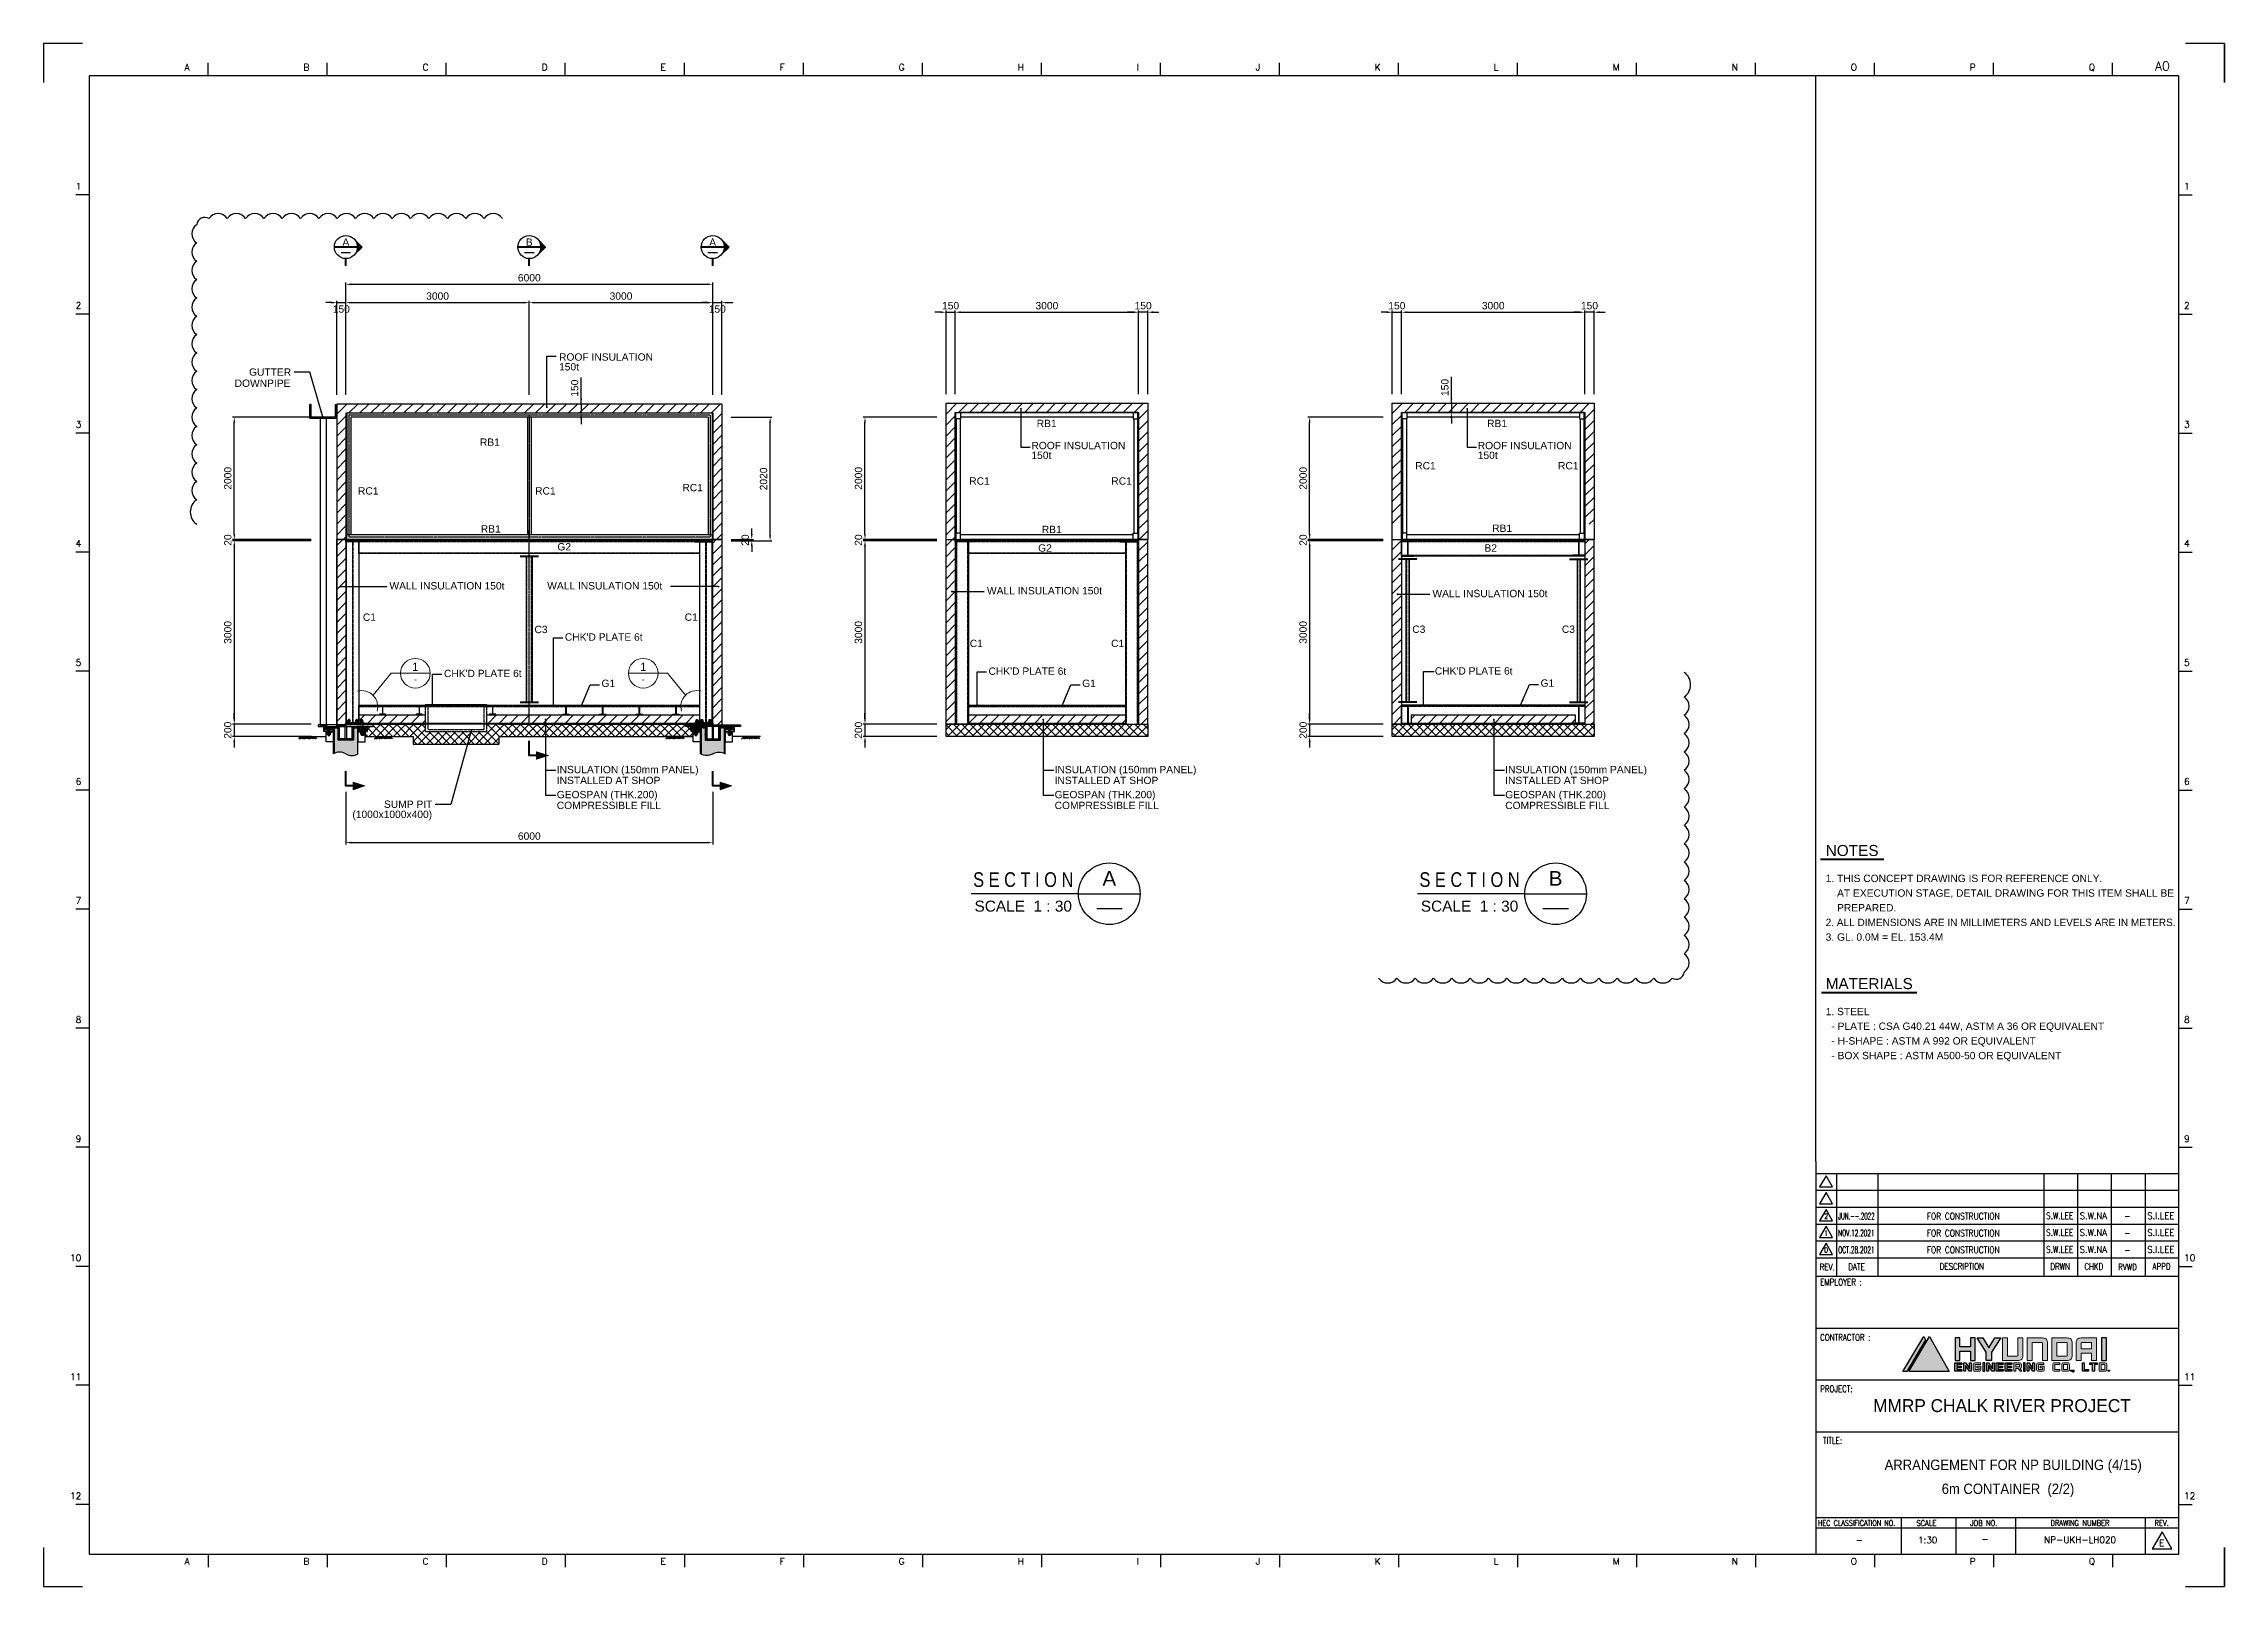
# Model space of a CAD drawing. Header units: millimetres. Extents: x 376548 to 485787, y -156716 to -17718.
# Drawn here: x 422510 to 458180, y -68178 to -42948 of the extents above; entities that cross this region are included whole.
import ezdxf
from ezdxf.enums import TextEntityAlignment as Align

# ---------------------------------------------------------------- set-up
doc = ezdxf.new("R2010")
doc.units = ezdxf.units.MM
doc.header["$LTSCALE"] = 2
doc.linetypes.add('CENTER', pattern=[2, 1.25, -0.25, 0.25, -0.25])
doc.linetypes.add('HIDDEN', pattern=[0.375, 0.25, -0.125])
doc.layers.get('Defpoints').update_dxf_attribs({"color": 250})
for name, color, linetype in [('#20_GR', 3, 'Continuous'), ('C_BLOCK', 7, 'Continuous'), ('C_CEN', 1, 'CENTER'), ('C_COLUMN-01', 2, 'Continuous'), ('C_DIM', 7, 'Continuous'), ('C_GIRDER', 2, 'Continuous'), ('C_HAT', 253, 'Continuous'), ('C_REV', 4, 'Continuous'), ('C_TEXT_01', 2, 'Continuous'), ('CONC', 3, 'Continuous'), ('DIM', 1, 'Continuous'), ('finish', 1, 'Continuous'), ('Layer 1', 7, 'Continuous'), ('PLATE', 2, 'Continuous'), ('TAN-TIT', 30, 'Continuous'), ('TITLE', 7, 'Continuous'), ('나사산', 1, 'Continuous'), ('중심선', 1, 'CENTER')]:
    doc.layers.add(name, color=color, linetype=linetype)
doc.layers.add('C_STEEL', color=2, linetype='Continuous', lineweight=30)
doc.styles.add('Arial', font='arial.ttf')
doc.styles.add('COM', font='COMPLEX', dxfattribs={"height": 5})
doc.styles.add('KIM3', font='ROMAND.shx', dxfattribs={"width": 1.25, "height": 3})
doc.styles.add('KJR', font='arial.ttf', dxfattribs={"width": 0.8})
doc.styles.add('RD', font='sanss___.ttf')
doc.styles.add('RD20', font='ROMAND.SHX', dxfattribs={"width": 0.8, "height": 2})
doc.styles.add('RD6', font='ROMAND.shx', dxfattribs={"width": 0.83, "height": 6})
doc.styles.add('돋움', font='')
doc.styles.get('돋움').set_extended_font_data('Dotum')
doc.dimstyles.new('일반도면_0020', dxfattribs={"dimtxt": 80, "dimasz": 60, "dimexe": 20, "dimexo": 100, "dimgap": 30, "dimtad": 1, "dimdec": 0, "dimzin": 0, "dimdsep": 46, "dimtxsty": 'Arial', "dimcen": -100, "dimclrd": 7, "dimclre": 7, "dimclrt": 2, "dimadec": 8, "dimazin": 0, "dimtfac": 1, "dimtdec": 0, "dimtix": 1, "dimtmove": 2, "dimatfit": 3, "dimfxl": 1, "dimtolj": 1, "dimtzin": 0, "dimarcsym": 0})
doc.dimstyles.new('일반도면_0030', dxfattribs={"dimtxt": 120, "dimasz": 90, "dimexe": 30, "dimexo": 150, "dimgap": 45, "dimtad": 1, "dimdec": 0, "dimzin": 0, "dimdsep": 46, "dimtxsty": 'Arial', "dimcen": -150, "dimclrd": 7, "dimclre": 7, "dimclrt": 2, "dimadec": 8, "dimazin": 0, "dimtfac": 1, "dimtdec": 0, "dimtix": 1, "dimtmove": 2, "dimatfit": 3, "dimfxl": 1, "dimtolj": 1, "dimtzin": 0, "dimarcsym": 0})
pattern_1 = [(45, (-93430.19, 5178.5), (-89.80256, 89.80256), [])]
pattern_2 = [(45, (-625.3, 5575.59), (-89.80256, 89.80256), [])]

msp = doc.modelspace()

# ---------------------------------------------------------------- texts
for s, height, style, width, p, p2 in [('S.W.LEE', 108.16, 'KIM3', 0.71939, (455263.7, -62171.4), (455708.3, -62171.4)), ('S.W.NA', 108.16, 'KIM3', 0.799323, (455815, -62171.4), (456259.7, -62171.4)), ('S.I.LEE', 108.16, 'KIM3', 0.838125, (456917.8, -62171.4), (457362.4, -62171.4)), ('JUN.--.2022', 108.155, 'KIM3', 0.549752, (451863.8, -62177.8), (452458.4, -62177.8)), ('NOV.12.2021', 108.155, 'KIM3', 0.58603, (451863.8, -62453.5), (452458.4, -62453.5)), ('S.W.LEE', 108.16, 'KIM3', 0.71939, (455263.7, -62447.1), (455708.3, -62447.1)), ('S.W.NA', 108.16, 'KIM3', 0.799323, (455815, -62447.1), (456259.7, -62447.1)), ('S.I.LEE', 108.16, 'KIM3', 0.838125, (456917.8, -62447.1), (457362.4, -62447.1)), ('OCT.28.2021', 108.155, 'KIM3', 0.598176, (451863.8, -62729.2), (452458.4, -62729.2)), ('S.W.LEE', 108.16, 'KIM3', 0.71939, (455263.7, -62722.8), (455708.3, -62722.8)), ('S.W.NA', 108.16, 'KIM3', 0.799323, (455815, -62722.8), (456259.7, -62722.8)), ('S.I.LEE', 108.16, 'KIM3', 0.838125, (456917.8, -62722.8), (457362.4, -62722.8)), ('MMRP CHALK RIVER PROJECT', 212.069, 'KJR', 0.9519, (452435, -65328.2), (456650, -65328.2))]:
    msp.add_text(s, height=height, dxfattribs=dict(style=style, width=width)).set_placement(p, p2, align=Align.FIT)
at = {"width": 0.83}
for s, height, style, p in [('2', 84.8, 'RD20', (451665.9, -62168.7)), ('1', 84.8, 'RD20', (451665.9, -62444.4)), ('FOR CONSTRUCTION', 108.155, 'KIM3', (453907.8, -62178)), ('FOR CONSTRUCTION', 108.155, 'KIM3', (453907.8, -62453.7)), ('-', 108.2, 'KIM3', (456594.1, -62178)), ('-', 108.2, 'KIM3', (456594.1, -62453.7)), ('0', 84.8, 'RD20', (451665.9, -62720.1)), ('FOR CONSTRUCTION', 108.155, 'KIM3', (453907.8, -62729.4)), ('-', 108.2, 'KIM3', (456594.1, -62729.4))]:
    msp.add_text(s, height=height, dxfattribs=dict(at, style=style)).set_placement(p, align=Align.CENTER)
at = {"style": 'RD', "width": 0.9}
for s, p in [('ARRANGEMENT FOR NP BUILDING (4/15)', (452622.1, -66275.4)), ('6m CONTAINER  (2/2)', (453556.3, -66667.3))]:
    msp.add_text(s, height=169.655, dxfattribs=at).set_placement(p)
for s, height, style, p in [('1:30', 106.03, 'RD20', (453327.5, -67473.5)), ('-', 106, 'RD20', (454266.2, -67458.8)), ('NP-UKH-LH020', 106.034, 'KIM3', (455820, -67469)), ('-', 106, 'RD20', (452209.2, -67473.5)), ('E', 106, 'RD20', (457157.3, -67522.5))]:
    msp.add_text(s, height=height, dxfattribs=dict(style=style)).set_placement(p, align=Align.CENTER)
at = {"layer": 'C_BLOCK', "color": 2, "linetype": 'Continuous', "lineweight": 30, "style": 'Arial'}
for s, p in [('A', (427453.3, -46195)), ('B', (430453.3, -46195)), ('A', (433453.3, -46195))]:
    msp.add_text(s, height=120, dxfattribs=at).set_placement(p, align=Align.MIDDLE_CENTER)
at = {"layer": 'C_BLOCK', "color": 4, "linetype": 'Continuous', "lineweight": 20, "style": '돋움'}
for p in [(428589, -53140.2), (432318.1, -53140.2)]:
    msp.add_text('1', height=135, dxfattribs=at).set_placement(p, align=Align.MIDDLE_CENTER)
at = {"layer": 'C_BLOCK', "color": 7, "linetype": 'Continuous', "lineweight": 20, "style": '돋움'}
for p in [(428590.9, -53341.2), (432318.3, -53341.2)]:
    msp.add_text('-', height=115.7, dxfattribs=at).set_placement(p, align=Align.MIDDLE_CENTER)
at = {"layer": 'C_BLOCK', "color": 3, "ltscale": 10, "style": 'Arial'}
for s, p in [('NOTES', (452091.3, -56287.3)), ('MATERIALS', (452370.8, -58464.9))]:
    msp.add_text(s, height=180, dxfattribs=at).set_placement(p, align=Align.BOTTOM_CENTER)
at = {"layer": 'C_TEXT_01', "style": 'Arial'}
for s, p in [('ROOF INSULATION', (430940.8, -48133.2)), ('DOWNPIPE', (425634.6, -48561.5)), ('GUTTER', (425870.2, -48379.4)), ('150t', (430940.8, -48293.2)), ('RB1', (438753.4, -49219.4)), ('RB1', (446120, -49219.4)), ('RB1', (429646.2, -49525.7)), ('ROOF INSULATION', (438667, -49580.6)), ('ROOF INSULATION', (445967.1, -49580.6)), ('150t', (438667, -49740.6)), ('RC1', (444944.7, -49910.9)), ('150t', (445967.1, -49740.6)), ('RC1', (447280, -49910.9)), ('RC1', (427651.8, -50322.8)), ('RC1', (430549.6, -50322.8)), ('RC1', (432958.2, -50268.8)), ('RC1', (437650.2, -50160.9)), ('RC1', (439973.2, -50160.9)), ('RB1', (429660.6, -50944.6)), ('RB1', (438836.8, -50953)), ('RB1', (446203.4, -50933)), ('WALL INSULATION 150t', (428166.7, -51875.1)), ('WALL INSULATION 150t', (430747, -51875.1)), ('WALL INSULATION 150t', (437940, -51955.2)), ('WALL INSULATION 150t', (445226.7, -52001)), ("CHK'D PLATE 6t", (431035.9, -52712.4)), ("CHK'D PLATE 6t", (445265.3, -53266.7)), ("CHK'D PLATE 6t", (429058, -53307.9)), ("CHK'D PLATE 6t", (437965.2, -53270.7)), ('INSULATION (150mm PANEL)', (430903.5, -54880.1)), ('INSULATION (150mm PANEL)', (439046.7, -54880.1)), ('INSULATION (150mm PANEL)', (446416.8, -54880.1)), ('GEOSPAN (THK.200)', (430903.5, -55289.1)), ('INSTALLED AT SHOP', (430903.5, -55057)), ('GEOSPAN (THK.200)', (439046.7, -55289.1)), ('INSTALLED AT SHOP', (439046.7, -55057)), ('GEOSPAN (THK.200)', (446416.8, -55289.1)), ('INSTALLED AT SHOP', (446416.8, -55057)), ('(1000x1000x400)', (427559.9, -55612.5)), ('SUMP PIT', (428077.5, -55446.4)), ('COMPRESSIBLE FILL', (430903.5, -55466)), ('COMPRESSIBLE FILL', (439046.7, -55466)), ('COMPRESSIBLE FILL', (446416.8, -55466))]:
    msp.add_text(s, height=120, dxfattribs=at).set_placement(p)
for s, p in [('G2', (430913.5, -51236.7)), ('G2', (438777.4, -51256.3)), ('B2', (446077.5, -51256.3)), ('G1', (431635.2, -53469.5)), ('G1', (439497.6, -53469.5)), ('G1', (446994.7, -53465.5))]:
    msp.add_text(s, height=120, rotation=360, dxfattribs=at).set_placement(p)
for s, p in [('C1', (427839.5, -52327.5)), ('C1', (433102.5, -52327.5)), ('C3', (430645.6, -52528.7)), ('C1', (437766.5, -52756.3)), ('C1', (440077.7, -52756.3)), ('C3', (445004, -52524.7)), ('C3', (447450.4, -52524.7))]:
    msp.add_text(s, height=120, dxfattribs=at).set_placement(p, align=Align.MIDDLE_CENTER)
for s, p in [('1. THIS CONCEPT DRAWING IS FOR REFERENCE ONLY.', (451658.2, -56599.3)), ('    AT EXECUTION STAGE, DETAIL DRAWING FOR THIS ITEM SHALL BE', (451658.2, -56839.3)), ('    PREPARED.', (451658.2, -57079.3)), ('3. GL. 0.0M = EL. 153.4M', (451658.2, -57559.3)), ('1. STEEL', (451658.2, -58776.9)), ('  - PLATE : CSA G40.21 44W, ASTM A 36 OR EQUIVALENT', (451658.2, -59016.9)), ('  - H-SHAPE : ASTM A 992 OR EQUIVALENT', (451658.2, -59256.9)), ('  - BOX SHAPE : ASTM A500-50 OR EQUIVALENT', (451658.2, -59496.9))]:
    msp.add_text(s, height=120, dxfattribs=at).set_placement(p, align=Align.MIDDLE_LEFT)
at = {"layer": 'C_TEXT_01', "style": 'Arial', "width": 0.98}
msp.add_text('2. ALL DIMENSIONS ARE IN MILLIMETERS AND LEVELS ARE IN METERS.', height=120, dxfattribs=at).set_placement((451658.2, -57319.3), align=Align.MIDDLE_LEFT)
at = {"layer": 'TITLE', "color": 3, "ltscale": 10, "style": 'Arial', "width": 0.8}
for p in [(438533.1, -56739.7), (445833.2, -56739.7)]:
    msp.add_text('S E C T I O N', height=240, dxfattribs=at).set_placement(p, align=Align.CENTER)
at = {"layer": 'TITLE', "color": 2, "ltscale": 10, "style": 'Arial'}
for s, p in [('A', (439940.9, -56599.7)), ('B', (447241, -56599.7))]:
    msp.add_text(s, height=240, dxfattribs=at).set_placement(p, align=Align.MIDDLE)
at = {"layer": 'TITLE', "color": 2, "linetype": 'Continuous', "style": 'Arial'}
for p in [(438533.2, -56963.7), (445833.3, -56963.7)]:
    msp.add_text('SCALE  1 : 30', height=180, dxfattribs=at).set_placement(p, align=Align.TOP_CENTER)

# ---------------------------------------------------------------- blocks, each defined once
blk = doc.blocks.new('A$C8e619059')
at = {"layer": 'TAN-TIT'}
blk.add_line((-18.4, 55.8), (-18.4, 0), dxfattribs=at)
blk = doc.blocks.new('BORDER')
h = blk.add_hatch(color=256)
h.dxf.hatch_style = 1
h.paths.add_polyline_path([(20566, 2726), (20339, 2342), (20779, 2342)])
h.paths.add_polyline_path([(20522, 2687), (20501, 2726), (20274, 2342), (20318, 2342)])
at = {"layer": 'Layer 1'}
h = blk.add_hatch(color=256, dxfattribs=at)
h.dxf.hatch_style = 1
h.paths.add_polyline_path([(21064, 2708), (21011, 2708), (21011, 2613), (20896, 2613), (20896, 2708), (20843, 2708), (20843, 2463), (20896, 2463), (20896, 2565), (21011, 2565), (21011, 2463), (21064, 2463)])
h.paths.add_polyline_path([(21341, 2708), (21277, 2708), (21212, 2601), (21147, 2708), (21083, 2708), (21183, 2554), (21183, 2463), (21241, 2463), (21241, 2554)])
edge = h.paths.add_edge_path()
edge.add_spline(control_points=[(21464, 2511), (21439, 2511), (21414, 2511), (21414, 2511), (21414, 2511), (21414, 2560), (21414, 2610)], knot_values=[2.5, 2.5, 2.5, 2.5, 3, 3, 3, 3.5, 3.5, 3.5, 3.5], degree=3, periodic=0)
edge.add_spline(control_points=[(21414, 2610), (21414, 2659), (21414, 2708), (21414, 2708), (21414, 2708), (21400, 2708), (21387, 2708)], knot_values=[3.5, 3.5, 3.5, 3.5, 4, 4, 4, 4.5, 4.5, 4.5, 4.5], degree=3, periodic=0)
edge.add_spline(control_points=[(21387, 2708), (21373, 2708), (21360, 2708), (21360, 2708), (21360, 2708), (21360, 2647), (21360, 2586)], knot_values=[4.5, 4.5, 4.5, 4.5, 5, 5, 5, 5.5, 5.5, 5.5, 5.5], degree=3, periodic=0)
edge.add_spline(control_points=[(21360, 2586), (21360, 2525), (21360, 2463), (21360, 2463), (21360, 2463), (21527, 2463), (21527, 2463)], knot_values=[5.5, 5.5, 5.5, 5.5, 6, 6, 6, 7, 7, 7, 7], degree=3, periodic=0)
edge.add_spline(control_points=[(21527, 2463), (21543, 2463), (21558, 2466), (21570, 2477)], knot_values=[7, 7, 7, 7, 8, 8, 8, 8], degree=3, periodic=0)
edge.add_spline(control_points=[(21570, 2477), (21581, 2489), (21581, 2506), (21582, 2515), (21582, 2515), (21582, 2543), (21582, 2576)], knot_values=[8, 8, 8, 8, 9, 9, 9, 9.375023, 9.375023, 9.375023, 9.375023], degree=3, periodic=0)
edge.add_spline(control_points=[(21582, 2576), (21582, 2610), (21582, 2651), (21582, 2678)], knot_values=[9.375023, 9.375023, 9.375023, 9.375023, 9.750015, 9.750015, 9.750015, 9.750015], degree=3, periodic=0)
edge.add_spline(control_points=[(21582, 2678), (21582, 2685), (21582, 2691), (21582, 2696)], knot_values=[9.750015, 9.750015, 9.750015, 9.750015, 9.843763, 9.843763, 9.843763, 9.843763], degree=3, periodic=0)
edge.add_spline(control_points=[(21582, 2696), (21582, 2700), (21582, 2704), (21582, 2706)], knot_values=[9.843763, 9.843763, 9.843763, 9.843763, 9.937511, 9.937511, 9.937511, 9.937511], degree=3, periodic=0)
edge.add_spline(control_points=[(21582, 2706), (21582, 2707), (21582, 2707), (21582, 2707)], knot_values=[9.937511, 9.937511, 9.937511, 9.937511, 9.960948, 9.960948, 9.960948, 9.960948], degree=3, periodic=0)
edge.add_spline(control_points=[(21582, 2708), (21582, 2708), (21582, 2708), (21582, 2708), (21582, 2708), (21582, 2708), (21582, 2708)], knot_values=[9.999766, 9.999766, 9.999766, 9.999766, 10, 10, 10, 10.001231, 10.001231, 10.001231, 10.001231], degree=3, periodic=0)
edge.add_spline(control_points=[(21582, 2708), (21582, 2708), (21582, 2708), (21582, 2708)], knot_values=[10.001231, 10.001231, 10.001231, 10.001231, 10.001963, 10.001963, 10.001963, 10.001963], degree=3, periodic=0)
edge.add_spline(control_points=[(21582, 2708), (21582, 2708), (21582, 2708), (21582, 2708)], knot_values=[10.001963, 10.001963, 10.001963, 10.001963, 10.004893, 10.004893, 10.004893, 10.004893], degree=3, periodic=0)
edge.add_spline(control_points=[(21582, 2708), (21582, 2708), (21582, 2708), (21581, 2708)], knot_values=[10.004893, 10.004893, 10.004893, 10.004893, 10.007822, 10.007822, 10.007822, 10.007822], degree=3, periodic=0)
edge.add_spline(control_points=[(21581, 2708), (21581, 2708), (21581, 2708), (21581, 2708)], knot_values=[10.007822, 10.007822, 10.007822, 10.007822, 10.019541, 10.019541, 10.019541, 10.019541], degree=3, periodic=0)
edge.add_spline(control_points=[(21581, 2708), (21581, 2708), (21581, 2708), (21581, 2708)], knot_values=[10.019541, 10.019541, 10.019541, 10.019541, 10.031259, 10.031259, 10.031259, 10.031259], degree=3, periodic=0)
edge.add_spline(control_points=[(21581, 2708), (21581, 2708), (21581, 2708), (21581, 2708)], knot_values=[10.031259, 10.031259, 10.031259, 10.031259, 10.078133, 10.078133, 10.078133, 10.078133], degree=3, periodic=0)
edge.add_spline(control_points=[(21581, 2708), (21580, 2708), (21580, 2708), (21579, 2708)], knot_values=[10.078133, 10.078133, 10.078133, 10.078133, 10.125008, 10.125008, 10.125008, 10.125008], degree=3, periodic=0)
edge.add_spline(control_points=[(21579, 2708), (21577, 2708), (21573, 2708), (21569, 2708)], knot_values=[10.125008, 10.125008, 10.125008, 10.125008, 10.312504, 10.312504, 10.312504, 10.312504], degree=3, periodic=0)
edge.add_spline(control_points=[(21569, 2708), (21565, 2708), (21560, 2708), (21555, 2708)], knot_values=[10.312504, 10.312504, 10.312504, 10.312504, 10.5, 10.5, 10.5, 10.5], degree=3, periodic=0)
edge.add_spline(control_points=[(21555, 2708), (21550, 2708), (21545, 2708), (21540, 2708)], knot_values=[10.5, 10.5, 10.5, 10.5, 10.687496, 10.687496, 10.687496, 10.687496], degree=3, periodic=0)
edge.add_spline(control_points=[(21540, 2708), (21536, 2708), (21532, 2708), (21530, 2708)], knot_values=[10.687496, 10.687496, 10.687496, 10.687496, 10.874992, 10.874992, 10.874992, 10.874992], degree=3, periodic=0)
edge.add_spline(control_points=[(21530, 2708), (21530, 2708), (21529, 2708), (21529, 2708)], knot_values=[10.874992, 10.874992, 10.874992, 10.874992, 10.921867, 10.921867, 10.921867, 10.921867], degree=3, periodic=0)
edge.add_spline(control_points=[(21528, 2708), (21528, 2708), (21528, 2708), (21528, 2708), (21528, 2708), (21528, 2708), (21528, 2708)], knot_values=[10.999502, 10.999502, 10.999502, 10.999502, 11, 11, 11, 11.0006, 11.0006, 11.0006, 11.0006], degree=3, periodic=0)
edge.add_spline(control_points=[(21528, 2708), (21528, 2708), (21528, 2708), (21528, 2708)], knot_values=[11.0006, 11.0006, 11.0006, 11.0006, 11.000967, 11.000967, 11.000967, 11.000967], degree=3, periodic=0)
edge.add_spline(control_points=[(21528, 2708), (21528, 2708), (21528, 2708), (21528, 2708)], knot_values=[11.000967, 11.000967, 11.000967, 11.000967, 11.002431, 11.002431, 11.002431, 11.002431], degree=3, periodic=0)
edge.add_spline(control_points=[(21528, 2708), (21528, 2708), (21528, 2708), (21528, 2708)], knot_values=[11.002431, 11.002431, 11.002431, 11.002431, 11.003896, 11.003896, 11.003896, 11.003896], degree=3, periodic=0)
edge.add_spline(control_points=[(21528, 2708), (21528, 2708), (21528, 2708), (21528, 2708)], knot_values=[11.003896, 11.003896, 11.003896, 11.003896, 11.009755, 11.009755, 11.009755, 11.009755], degree=3, periodic=0)
edge.add_spline(control_points=[(21528, 2708), (21528, 2708), (21528, 2708), (21528, 2708)], knot_values=[11.009755, 11.009755, 11.009755, 11.009755, 11.015615, 11.015615, 11.015615, 11.015615], degree=3, periodic=0)
edge.add_spline(control_points=[(21528, 2708), (21528, 2708), (21528, 2708), (21528, 2707)], knot_values=[11.015615, 11.015615, 11.015615, 11.015615, 11.039052, 11.039052, 11.039052, 11.039052], degree=3, periodic=0)
edge.add_spline(control_points=[(21528, 2707), (21528, 2706), (21528, 2702), (21528, 2696)], knot_values=[11.039052, 11.039052, 11.039052, 11.039052, 11.156237, 11.156237, 11.156237, 11.156237], degree=3, periodic=0)
edge.add_spline(control_points=[(21528, 2696), (21528, 2692), (21528, 2686), (21528, 2680)], knot_values=[11.156237, 11.156237, 11.156237, 11.156237, 11.249985, 11.249985, 11.249985, 11.249985], degree=3, periodic=0)
edge.add_spline(control_points=[(21528, 2680), (21528, 2654), (21528, 2615), (21528, 2583)], knot_values=[11.249985, 11.249985, 11.249985, 11.249985, 11.624977, 11.624977, 11.624977, 11.624977], degree=3, periodic=0)
edge.add_spline(control_points=[(21528, 2583), (21528, 2551), (21528, 2525), (21528, 2525)], knot_values=[11.624977, 11.624977, 11.624977, 11.624977, 12, 12, 12, 12], degree=3, periodic=0)
edge.add_spline(control_points=[(21528, 2525), (21528, 2522), (21528, 2517), (21526, 2514)], knot_values=[0, 0, 0, 0, 1, 1, 1, 1], degree=3, periodic=0)
edge.add_spline(control_points=[(21526, 2514), (21523, 2511), (21519, 2511), (21514, 2511), (21514, 2511), (21489, 2511), (21464, 2511)], knot_values=[1, 1, 1, 1, 2, 2, 2, 2.5, 2.5, 2.5, 2.5], degree=3, periodic=0)
edge = h.paths.add_edge_path()
edge.add_spline(control_points=[(21851, 2656), (21850, 2666), (21850, 2683), (21839, 2694)], knot_values=[10, 10, 10, 10, 11, 11, 11, 11], degree=3, periodic=0)
edge.add_spline(control_points=[(21839, 2694), (21827, 2706), (21813, 2708), (21797, 2708)], knot_values=[11, 11, 11, 11, 12, 12, 12, 12], degree=3, periodic=0)
edge.add_spline(control_points=[(21797, 2708), (21797, 2708), (21755, 2708), (21713, 2708)], knot_values=[0, 0, 0, 0, 0.5, 0.5, 0.5, 0.5], degree=3, periodic=0)
edge.add_spline(control_points=[(21713, 2708), (21671, 2708), (21629, 2708), (21629, 2708), (21629, 2708), (21629, 2647), (21629, 2586)], knot_values=[0.5, 0.5, 0.5, 0.5, 1, 1, 1, 1.5, 1.5, 1.5, 1.5], degree=3, periodic=0)
edge.add_spline(control_points=[(21629, 2586), (21629, 2525), (21629, 2463), (21629, 2463), (21629, 2463), (21642, 2463), (21656, 2463)], knot_values=[1.5, 1.5, 1.5, 1.5, 2, 2, 2, 2.5, 2.5, 2.5, 2.5], degree=3, periodic=0)
edge.add_spline(control_points=[(21656, 2463), (21669, 2463), (21683, 2463), (21683, 2463), (21683, 2463), (21683, 2513), (21683, 2562)], knot_values=[2.5, 2.5, 2.5, 2.5, 3, 3, 3, 3.5, 3.5, 3.5, 3.5], degree=3, periodic=0)
edge.add_spline(control_points=[(21683, 2562), (21683, 2611), (21683, 2660), (21683, 2660), (21683, 2660), (21783, 2660), (21783, 2660)], knot_values=[3.5, 3.5, 3.5, 3.5, 4, 4, 4, 5, 5, 5, 5], degree=3, periodic=0)
edge.add_spline(control_points=[(21783, 2660), (21788, 2660), (21792, 2660), (21795, 2657)], knot_values=[5, 5, 5, 5, 6, 6, 6, 6], degree=3, periodic=0)
edge.add_spline(control_points=[(21795, 2657), (21797, 2654), (21797, 2649), (21797, 2646), (21797, 2646), (21797, 2601), (21797, 2555)], knot_values=[6, 6, 6, 6, 7, 7, 7, 7.5, 7.5, 7.5, 7.5], degree=3, periodic=0)
edge.add_spline(control_points=[(21797, 2555), (21797, 2509), (21797, 2463), (21797, 2463), (21797, 2463), (21810, 2463), (21824, 2463)], knot_values=[7.5, 7.5, 7.5, 7.5, 8, 8, 8, 8.5, 8.5, 8.5, 8.5], degree=3, periodic=0)
edge.add_spline(control_points=[(21824, 2463), (21837, 2463), (21851, 2463), (21851, 2463), (21851, 2463), (21851, 2656), (21851, 2656)], knot_values=[8.5, 8.5, 8.5, 8.5, 9, 9, 9, 10, 10, 10, 10], degree=3, periodic=0)
edge = h.paths.add_edge_path()
edge.add_spline(control_points=[(22108, 2694), (22097, 2706), (22082, 2708), (22066, 2708), (22066, 2708), (22037, 2708), (22009, 2708)], knot_values=[1, 1, 1, 1, 2, 2, 2, 2.5, 2.5, 2.5, 2.5], degree=3, periodic=0)
edge.add_spline(control_points=[(22009, 2708), (21980, 2708), (21952, 2708), (21952, 2708), (21952, 2708), (21938, 2708), (21925, 2708)], knot_values=[2.5, 2.5, 2.5, 2.5, 3, 3, 3, 3.5, 3.5, 3.5, 3.5], degree=3, periodic=0)
edge.add_spline(control_points=[(21925, 2708), (21912, 2708), (21898, 2708), (21898, 2708), (21898, 2708), (21898, 2647), (21898, 2586)], knot_values=[3.5, 3.5, 3.5, 3.5, 4, 4, 4, 4.5, 4.5, 4.5, 4.5], degree=3, periodic=0)
edge.add_spline(control_points=[(21898, 2586), (21898, 2525), (21898, 2463), (21898, 2463), (21898, 2463), (22066, 2463), (22066, 2463)], knot_values=[4.5, 4.5, 4.5, 4.5, 5, 5, 5, 6, 6, 6, 6], degree=3, periodic=0)
edge.add_spline(control_points=[(22066, 2463), (22082, 2463), (22097, 2466), (22108, 2477)], knot_values=[6, 6, 6, 6, 7, 7, 7, 7], degree=3, periodic=0)
edge.add_spline(control_points=[(22108, 2477), (22119, 2489), (22119, 2506), (22120, 2515), (22120, 2515), (22120, 2551), (22120, 2586)], knot_values=[7, 7, 7, 7, 8, 8, 8, 8.5, 8.5, 8.5, 8.5], degree=3, periodic=0)
edge.add_spline(control_points=[(22120, 2586), (22120, 2621), (22120, 2656), (22120, 2656)], knot_values=[8.5, 8.5, 8.5, 8.5, 9, 9, 9, 9], degree=3, periodic=0)
edge.add_spline(control_points=[(22120, 2656), (22119, 2666), (22119, 2683), (22108, 2694)], knot_values=[0, 0, 0, 0, 1, 1, 1, 1], degree=3, periodic=0)
edge = h.paths.add_edge_path(flags=16)
edge.add_spline(control_points=[(22053, 2660), (22058, 2660), (22062, 2660), (22064, 2657)], knot_values=[5, 5, 5, 5, 6, 6, 6, 6], degree=3, periodic=0)
edge.add_spline(control_points=[(22064, 2657), (22067, 2654), (22066, 2649), (22066, 2646), (22066, 2646), (22066, 2616), (22066, 2586)], knot_values=[6, 6, 6, 6, 7, 7, 7, 7.5, 7.5, 7.5, 7.5], degree=3, periodic=0)
edge.add_spline(control_points=[(22066, 2586), (22066, 2555), (22066, 2525), (22066, 2525)], knot_values=[7.5, 7.5, 7.5, 7.5, 8, 8, 8, 8], degree=3, periodic=0)
edge.add_spline(control_points=[(22066, 2525), (22066, 2522), (22067, 2517), (22064, 2514)], knot_values=[0, 0, 0, 0, 1, 1, 1, 1], degree=3, periodic=0)
edge.add_spline(control_points=[(22064, 2514), (22062, 2511), (22058, 2511), (22053, 2511), (22053, 2511), (22027, 2511), (22002, 2511)], knot_values=[1, 1, 1, 1, 2, 2, 2, 2.5, 2.5, 2.5, 2.5], degree=3, periodic=0)
edge.add_spline(control_points=[(22002, 2511), (21977, 2511), (21952, 2511), (21952, 2511), (21952, 2511), (21952, 2548), (21952, 2586)], knot_values=[2.5, 2.5, 2.5, 2.5, 3, 3, 3, 3.5, 3.5, 3.5, 3.5], degree=3, periodic=0)
edge.add_spline(control_points=[(21952, 2586), (21952, 2623), (21952, 2660), (21952, 2660), (21952, 2660), (22053, 2660), (22053, 2660)], knot_values=[3.5, 3.5, 3.5, 3.5, 4, 4, 4, 5, 5, 5, 5], degree=3, periodic=0)
edge = h.paths.add_edge_path()
edge.add_spline(control_points=[(22385, 2586), (22385, 2647), (22385, 2708), (22385, 2708), (22385, 2708), (22218, 2708), (22218, 2708)], knot_values=[7.5, 7.5, 7.5, 7.5, 8, 8, 8, 9, 9, 9, 9], degree=3, periodic=0)
edge.add_spline(control_points=[(22218, 2708), (22202, 2708), (22187, 2706), (22176, 2694)], knot_values=[9, 9, 9, 9, 10, 10, 10, 10], degree=3, periodic=0)
edge.add_spline(control_points=[(22176, 2694), (22165, 2683), (22164, 2666), (22164, 2656), (22164, 2656), (22164, 2608), (22164, 2560)], knot_values=[0, 0, 0, 0, 1, 1, 1, 1.5, 1.5, 1.5, 1.5], degree=3, periodic=0)
edge.add_spline(control_points=[(22164, 2560), (22164, 2512), (22164, 2463), (22164, 2463), (22164, 2463), (22178, 2463), (22191, 2463)], knot_values=[1.5, 1.5, 1.5, 1.5, 2, 2, 2, 2.5, 2.5, 2.5, 2.5], degree=3, periodic=0)
edge.add_spline(control_points=[(22191, 2463), (22204, 2463), (22218, 2463), (22218, 2463), (22218, 2463), (22218, 2483), (22218, 2502)], knot_values=[2.5, 2.5, 2.5, 2.5, 3, 3, 3, 3.5, 3.5, 3.5, 3.5], degree=3, periodic=0)
edge.add_spline(control_points=[(22218, 2502), (22218, 2522), (22218, 2541), (22218, 2541), (22218, 2541), (22246, 2541), (22275, 2541)], knot_values=[3.5, 3.5, 3.5, 3.5, 4, 4, 4, 4.5, 4.5, 4.5, 4.5], degree=3, periodic=0)
edge.add_spline(control_points=[(22275, 2541), (22303, 2541), (22332, 2541), (22332, 2541), (22332, 2541), (22332, 2522), (22332, 2502)], knot_values=[4.5, 4.5, 4.5, 4.5, 5, 5, 5, 5.5, 5.5, 5.5, 5.5], degree=3, periodic=0)
edge.add_spline(control_points=[(22332, 2502), (22332, 2483), (22332, 2463), (22332, 2463), (22332, 2463), (22345, 2463), (22359, 2463)], knot_values=[5.5, 5.5, 5.5, 5.5, 6, 6, 6, 6.5, 6.5, 6.5, 6.5], degree=3, periodic=0)
edge.add_spline(control_points=[(22359, 2463), (22372, 2463), (22385, 2463), (22385, 2463), (22385, 2463), (22385, 2525), (22385, 2586)], knot_values=[6.5, 6.5, 6.5, 6.5, 7, 7, 7, 7.5, 7.5, 7.5, 7.5], degree=3, periodic=0)
edge = h.paths.add_edge_path(flags=16)
edge.add_spline(control_points=[(22282, 2660), (22307, 2660), (22332, 2660), (22332, 2660), (22332, 2660), (22332, 2643), (22332, 2625)], knot_values=[0.5, 0.5, 0.5, 0.5, 1, 1, 1, 1.5, 1.5, 1.5, 1.5], degree=3, periodic=0)
edge.add_spline(control_points=[(22332, 2625), (22332, 2607), (22332, 2589), (22332, 2589), (22332, 2589), (22303, 2589), (22275, 2589)], knot_values=[1.5, 1.5, 1.5, 1.5, 2, 2, 2, 2.5, 2.5, 2.5, 2.5], degree=3, periodic=0)
edge.add_spline(control_points=[(22275, 2589), (22246, 2589), (22218, 2589), (22218, 2589), (22218, 2589), (22218, 2646), (22218, 2646)], knot_values=[2.5, 2.5, 2.5, 2.5, 3, 3, 3, 4, 4, 4, 4], degree=3, periodic=0)
edge.add_spline(control_points=[(22218, 2646), (22218, 2649), (22217, 2654), (22220, 2657)], knot_values=[4, 4, 4, 4, 5, 5, 5, 5], degree=3, periodic=0)
edge.add_spline(control_points=[(22220, 2657), (22222, 2660), (22226, 2660), (22231, 2660)], knot_values=[5, 5, 5, 5, 6, 6, 6, 6], degree=3, periodic=0)
edge.add_spline(control_points=[(22231, 2660), (22231, 2660), (22256, 2660), (22282, 2660)], knot_values=[0, 0, 0, 0, 0.5, 0.5, 0.5, 0.5], degree=3, periodic=0)
h.paths.add_polyline_path([(22496, 2708), (22439, 2708), (22439, 2463), (22496, 2463)])
h = blk.add_hatch(color=256, dxfattribs=at)
h.dxf.hatch_style = 1
edge = h.paths.add_edge_path()
edge.add_spline(control_points=[(21816, 2395), (21816, 2396), (21816, 2397), (21816, 2398)], knot_values=[15.750015, 15.750015, 15.750015, 15.750015, 15.843763, 15.843763, 15.843763, 15.843763], degree=3, periodic=0)
edge.add_spline(control_points=[(21816, 2398), (21816, 2399), (21816, 2399), (21816, 2400)], knot_values=[15.843763, 15.843763, 15.843763, 15.843763, 15.937511, 15.937511, 15.937511, 15.937511], degree=3, periodic=0)
edge.add_spline(control_points=[(21816, 2400), (21816, 2400), (21816, 2400), (21816, 2400)], knot_values=[15.937511, 15.937511, 15.937511, 15.937511, 15.960948, 15.960948, 15.960948, 15.960948], degree=3, periodic=0)
edge.add_spline(control_points=[(21816, 2400), (21816, 2400), (21816, 2400), (21816, 2400), (21816, 2400), (21816, 2400), (21816, 2400)], knot_values=[15.999766, 15.999766, 15.999766, 15.999766, 16, 16, 16, 16.001231, 16.001231, 16.001231, 16.001231], degree=3, periodic=0)
edge.add_spline(control_points=[(21816, 2400), (21816, 2400), (21816, 2400), (21816, 2400)], knot_values=[16.001231, 16.001231, 16.001231, 16.001231, 16.001963, 16.001963, 16.001963, 16.001963], degree=3, periodic=0)
edge.add_spline(control_points=[(21816, 2400), (21816, 2400), (21816, 2400), (21816, 2400)], knot_values=[16.001963, 16.001963, 16.001963, 16.001963, 16.004893, 16.004893, 16.004893, 16.004893], degree=3, periodic=0)
edge.add_spline(control_points=[(21816, 2400), (21816, 2400), (21816, 2400), (21816, 2400)], knot_values=[16.004893, 16.004893, 16.004893, 16.004893, 16.007822, 16.007822, 16.007822, 16.007822], degree=3, periodic=0)
edge.add_spline(control_points=[(21816, 2400), (21816, 2400), (21816, 2400), (21816, 2400)], knot_values=[16.007822, 16.007822, 16.007822, 16.007822, 16.019541, 16.019541, 16.019541, 16.019541], degree=3, periodic=0)
edge.add_spline(control_points=[(21816, 2400), (21816, 2400), (21816, 2400), (21816, 2400)], knot_values=[16.019541, 16.019541, 16.019541, 16.019541, 16.031259, 16.031259, 16.031259, 16.031259], degree=3, periodic=0)
edge.add_spline(control_points=[(21816, 2400), (21816, 2400), (21815, 2400), (21815, 2400)], knot_values=[16.031259, 16.031259, 16.031259, 16.031259, 16.078133, 16.078133, 16.078133, 16.078133], degree=3, periodic=0)
edge.add_spline(control_points=[(21815, 2400), (21815, 2400), (21814, 2400), (21814, 2400)], knot_values=[16.078133, 16.078133, 16.078133, 16.078133, 16.125007, 16.125007, 16.125007, 16.125007], degree=3, periodic=0)
edge.add_spline(control_points=[(21814, 2400), (21812, 2400), (21809, 2400), (21806, 2400)], knot_values=[16.125007, 16.125007, 16.125007, 16.125007, 16.312504, 16.312504, 16.312504, 16.312504], degree=3, periodic=0)
edge.add_spline(control_points=[(21806, 2400), (21802, 2400), (21798, 2400), (21794, 2400)], knot_values=[16.312504, 16.312504, 16.312504, 16.312504, 16.5, 16.5, 16.5, 16.5], degree=3, periodic=0)
edge.add_spline(control_points=[(21794, 2400), (21790, 2400), (21786, 2400), (21783, 2400)], knot_values=[16.5, 16.5, 16.5, 16.5, 16.687496, 16.687496, 16.687496, 16.687496], degree=3, periodic=0)
edge.add_spline(control_points=[(21783, 2400), (21779, 2400), (21776, 2400), (21775, 2400)], knot_values=[16.687496, 16.687496, 16.687496, 16.687496, 16.874993, 16.874993, 16.874993, 16.874993], degree=3, periodic=0)
edge.add_spline(control_points=[(21775, 2400), (21774, 2400), (21774, 2400), (21773, 2400)], knot_values=[16.874993, 16.874993, 16.874993, 16.874993, 16.921867, 16.921867, 16.921867, 16.921867], degree=3, periodic=0)
edge.add_spline(control_points=[(21773, 2400), (21773, 2400), (21773, 2400), (21773, 2400)], knot_values=[16.921867, 16.921867, 16.921867, 16.921867, 16.968741, 16.968741, 16.968741, 16.968741], degree=3, periodic=0)
edge.add_spline(control_points=[(21773, 2400), (21773, 2400), (21773, 2400), (21773, 2400), (21773, 2400), (21773, 2400), (21773, 2400)], knot_values=[16.999502, 16.999502, 16.999502, 16.999502, 17, 17, 17, 17.000967, 17.000967, 17.000967, 17.000967], degree=3, periodic=0)
edge.add_spline(control_points=[(21773, 2400), (21773, 2400), (21773, 2400), (21773, 2400)], knot_values=[17.000967, 17.000967, 17.000967, 17.000967, 17.002431, 17.002431, 17.002431, 17.002431], degree=3, periodic=0)
edge.add_spline(control_points=[(21773, 2400), (21773, 2400), (21773, 2400), (21773, 2400)], knot_values=[17.002431, 17.002431, 17.002431, 17.002431, 17.003896, 17.003896, 17.003896, 17.003896], degree=3, periodic=0)
edge.add_spline(control_points=[(21773, 2400), (21773, 2400), (21773, 2400), (21773, 2400)], knot_values=[17.003896, 17.003896, 17.003896, 17.003896, 17.009755, 17.009755, 17.009755, 17.009755], degree=3, periodic=0)
edge.add_spline(control_points=[(21773, 2400), (21773, 2400), (21773, 2400), (21773, 2400)], knot_values=[17.009755, 17.009755, 17.009755, 17.009755, 17.015615, 17.015615, 17.015615, 17.015615], degree=3, periodic=0)
edge.add_spline(control_points=[(21773, 2400), (21773, 2400), (21773, 2400), (21773, 2400)], knot_values=[17.015615, 17.015615, 17.015615, 17.015615, 17.039052, 17.039052, 17.039052, 17.039052], degree=3, periodic=0)
edge.add_spline(control_points=[(21773, 2400), (21773, 2400), (21773, 2400), (21773, 2400)], knot_values=[17.039052, 17.039052, 17.039052, 17.039052, 17.062489, 17.062489, 17.062489, 17.062489], degree=3, periodic=0)
edge.add_spline(control_points=[(21773, 2400), (21773, 2400), (21773, 2399), (21773, 2399)], knot_values=[17.062489, 17.062489, 17.062489, 17.062489, 17.156237, 17.156237, 17.156237, 17.156237], degree=3, periodic=0)
edge.add_spline(control_points=[(21773, 2399), (21773, 2399), (21773, 2398), (21773, 2397)], knot_values=[17.156237, 17.156237, 17.156237, 17.156237, 17.249985, 17.249985, 17.249985, 17.249985], degree=3, periodic=0)
edge.add_spline(control_points=[(21773, 2397), (21773, 2395), (21773, 2391), (21773, 2388)], knot_values=[17.249985, 17.249985, 17.249985, 17.249985, 17.624977, 17.624977, 17.624977, 17.624977], degree=3, periodic=0)
edge.add_spline(control_points=[(21773, 2388), (21773, 2385), (21773, 2383), (21773, 2383), (21773, 2383), (21779, 2383), (21785, 2383)], knot_values=[17.624977, 17.624977, 17.624977, 17.624977, 18, 18, 18, 18.5, 18.5, 18.5, 18.5], degree=3, periodic=0)
edge.add_spline(control_points=[(21785, 2383), (21791, 2383), (21797, 2383), (21797, 2383), (21797, 2383), (21797, 2369), (21797, 2369)], knot_values=[0.5, 0.5, 0.5, 0.5, 1, 1, 1, 2, 2, 2, 2], degree=3, periodic=0)
edge.add_spline(control_points=[(21797, 2369), (21797, 2365), (21795, 2363), (21791, 2363), (21791, 2363), (21758, 2363), (21758, 2363)], knot_values=[2, 2, 2, 2, 3, 3, 3, 4, 4, 4, 4], degree=3, periodic=0)
edge.add_spline(control_points=[(21758, 2363), (21755, 2363), (21753, 2365), (21753, 2369), (21753, 2369), (21753, 2414), (21753, 2414)], knot_values=[4, 4, 4, 4, 5, 5, 5, 6, 6, 6, 6], degree=3, periodic=0)
edge.add_spline(control_points=[(21753, 2414), (21753, 2418), (21755, 2419), (21758, 2419), (21758, 2419), (21772, 2419), (21785, 2419)], knot_values=[6, 6, 6, 6, 7, 7, 7, 7.5, 7.5, 7.5, 7.5], degree=3, periodic=0)
edge.add_spline(control_points=[(21785, 2419), (21799, 2419), (21812, 2419), (21812, 2419), (21812, 2419), (21812, 2424), (21812, 2428)], knot_values=[7.5, 7.5, 7.5, 7.5, 8, 8, 8, 8.5, 8.5, 8.5, 8.5], degree=3, periodic=0)
edge.add_spline(control_points=[(21812, 2428), (21812, 2433), (21812, 2437), (21812, 2437), (21812, 2437), (21753, 2437), (21753, 2437)], knot_values=[8.5, 8.5, 8.5, 8.5, 9, 9, 9, 10, 10, 10, 10], degree=3, periodic=0)
edge.add_spline(control_points=[(21753, 2437), (21739, 2437), (21733, 2431), (21733, 2417), (21733, 2417), (21733, 2366), (21733, 2366)], knot_values=[10, 10, 10, 10, 11, 11, 11, 12, 12, 12, 12], degree=3, periodic=0)
edge.add_spline(control_points=[(21733, 2366), (21733, 2352), (21739, 2345), (21753, 2345), (21753, 2345), (21796, 2345), (21796, 2345)], knot_values=[12, 12, 12, 12, 13, 13, 13, 14, 14, 14, 14], degree=3, periodic=0)
edge.add_spline(control_points=[(21796, 2345), (21809, 2345), (21816, 2352), (21816, 2366), (21816, 2366), (21816, 2371), (21816, 2377)], knot_values=[14, 14, 14, 14, 15, 15, 15, 15.375023, 15.375023, 15.375023, 15.375023], degree=3, periodic=0)
edge.add_spline(control_points=[(21816, 2377), (21816, 2383), (21816, 2390), (21816, 2395)], knot_values=[15.375023, 15.375023, 15.375023, 15.375023, 15.750015, 15.750015, 15.750015, 15.750015], degree=3, periodic=0)
edge = h.paths.add_edge_path()
edge.add_spline(control_points=[(21984, 2428), (21984, 2433), (21984, 2437), (21984, 2437), (21984, 2437), (21930, 2437), (21930, 2437)], knot_values=[9.5, 9.5, 9.5, 9.5, 10, 10, 10, 11, 11, 11, 11], degree=3, periodic=0)
edge.add_spline(control_points=[(21930, 2437), (21916, 2437), (21909, 2431), (21909, 2417)], knot_values=[11, 11, 11, 11, 12, 12, 12, 12], degree=3, periodic=0)
edge.add_spline(control_points=[(21909, 2417), (21909, 2417), (21909, 2366), (21909, 2366)], knot_values=[0, 0, 0, 0, 1, 1, 1, 1], degree=3, periodic=0)
edge.add_spline(control_points=[(21909, 2366), (21909, 2352), (21916, 2345), (21930, 2345), (21930, 2345), (21943, 2345), (21957, 2345)], knot_values=[1, 1, 1, 1, 2, 2, 2, 2.5, 2.5, 2.5, 2.5], degree=3, periodic=0)
edge.add_spline(control_points=[(21957, 2345), (21971, 2345), (21984, 2345), (21984, 2345), (21984, 2345), (21984, 2350), (21984, 2354)], knot_values=[2.5, 2.5, 2.5, 2.5, 3, 3, 3, 3.5, 3.5, 3.5, 3.5], degree=3, periodic=0)
edge.add_spline(control_points=[(21984, 2354), (21984, 2359), (21984, 2363), (21984, 2363), (21984, 2363), (21935, 2363), (21935, 2363)], knot_values=[3.5, 3.5, 3.5, 3.5, 4, 4, 4, 5, 5, 5, 5], degree=3, periodic=0)
edge.add_spline(control_points=[(21935, 2363), (21931, 2363), (21930, 2365), (21930, 2369), (21930, 2369), (21930, 2414), (21930, 2414)], knot_values=[5, 5, 5, 5, 6, 6, 6, 7, 7, 7, 7], degree=3, periodic=0)
edge.add_spline(control_points=[(21930, 2414), (21930, 2418), (21931, 2419), (21935, 2419), (21935, 2419), (21947, 2419), (21960, 2419)], knot_values=[7, 7, 7, 7, 8, 8, 8, 8.5, 8.5, 8.5, 8.5], degree=3, periodic=0)
edge.add_spline(control_points=[(21960, 2419), (21972, 2419), (21984, 2419), (21984, 2419), (21984, 2419), (21984, 2424), (21984, 2428)], knot_values=[8.5, 8.5, 8.5, 8.5, 9, 9, 9, 9.5, 9.5, 9.5, 9.5], degree=3, periodic=0)
edge = h.paths.add_edge_path()
edge.add_spline(control_points=[(22090, 2417), (22090, 2431), (22083, 2437), (22069, 2437)], knot_values=[7, 7, 7, 7, 8, 8, 8, 8], degree=3, periodic=0)
edge.add_spline(control_points=[(22069, 2437), (22069, 2437), (22026, 2437), (22026, 2437)], knot_values=[0, 0, 0, 0, 1, 1, 1, 1], degree=3, periodic=0)
edge.add_spline(control_points=[(22026, 2437), (22012, 2437), (22006, 2431), (22006, 2417), (22006, 2417), (22006, 2366), (22006, 2366)], knot_values=[1, 1, 1, 1, 2, 2, 2, 3, 3, 3, 3], degree=3, periodic=0)
edge.add_spline(control_points=[(22006, 2366), (22006, 2352), (22012, 2345), (22026, 2345), (22026, 2345), (22069, 2345), (22069, 2345)], knot_values=[3, 3, 3, 3, 4, 4, 4, 5, 5, 5, 5], degree=3, periodic=0)
edge.add_spline(control_points=[(22069, 2345), (22083, 2345), (22090, 2352), (22090, 2366), (22090, 2366), (22090, 2417), (22090, 2417)], knot_values=[5, 5, 5, 5, 6, 6, 6, 7, 7, 7, 7], degree=3, periodic=0)
edge = h.paths.add_edge_path(flags=16)
edge.add_spline(control_points=[(22026, 2414), (22026, 2418), (22028, 2419), (22031, 2419), (22031, 2419), (22064, 2419), (22064, 2419)], knot_values=[4, 4, 4, 4, 5, 5, 5, 6, 6, 6, 6], degree=3, periodic=0)
edge.add_spline(control_points=[(22064, 2419), (22068, 2419), (22070, 2418), (22070, 2414), (22070, 2414), (22070, 2403), (22070, 2391)], knot_values=[6, 6, 6, 6, 7, 7, 7, 7.5, 7.5, 7.5, 7.5], degree=3, periodic=0)
edge.add_spline(control_points=[(22070, 2391), (22070, 2380), (22070, 2369), (22070, 2369)], knot_values=[7.5, 7.5, 7.5, 7.5, 8, 8, 8, 8], degree=3, periodic=0)
edge.add_spline(control_points=[(22070, 2369), (22070, 2365), (22068, 2363), (22064, 2363), (22064, 2363), (22031, 2363), (22031, 2363)], knot_values=[0, 0, 0, 0, 1, 1, 1, 2, 2, 2, 2], degree=3, periodic=0)
edge.add_spline(control_points=[(22031, 2363), (22028, 2363), (22026, 2365), (22026, 2369), (22026, 2369), (22026, 2414), (22026, 2414)], knot_values=[2, 2, 2, 2, 3, 3, 3, 4, 4, 4, 4], degree=3, periodic=0)
h.paths.add_polyline_path([(22115, 2357), (22101, 2357), (22101, 2345), (22115, 2345)])
h.paths.add_polyline_path([(22139, 2357), (22124, 2357), (22124, 2345), (22130, 2345), (22124, 2336), (22131, 2336), (22139, 2346)])
h.paths.add_polyline_path([(22300, 2364), (22252, 2364), (22252, 2437), (22232, 2437), (22232, 2345), (22300, 2345)])
h.paths.add_polyline_path([(22394, 2437), (22311, 2437), (22311, 2419), (22343, 2419), (22343, 2345), (22363, 2345), (22363, 2419), (22394, 2419)])
edge = h.paths.add_edge_path()
edge.add_spline(control_points=[(22498, 2418), (22498, 2431), (22491, 2437), (22477, 2437)], knot_values=[5, 5, 5, 5, 6, 6, 6, 6], degree=3, periodic=0)
edge.add_spline(control_points=[(22477, 2437), (22477, 2437), (22462, 2437), (22446, 2437)], knot_values=[0, 0, 0, 0, 0.5, 0.5, 0.5, 0.5], degree=3, periodic=0)
edge.add_spline(control_points=[(22446, 2437), (22431, 2437), (22416, 2437), (22416, 2437), (22416, 2437), (22416, 2414), (22416, 2391)], knot_values=[0.5, 0.5, 0.5, 0.5, 1, 1, 1, 1.5, 1.5, 1.5, 1.5], degree=3, periodic=0)
edge.add_spline(control_points=[(22416, 2391), (22416, 2368), (22416, 2345), (22416, 2345), (22416, 2345), (22477, 2345), (22477, 2345)], knot_values=[1.5, 1.5, 1.5, 1.5, 2, 2, 2, 3, 3, 3, 3], degree=3, periodic=0)
edge.add_spline(control_points=[(22477, 2345), (22491, 2345), (22498, 2352), (22498, 2365), (22498, 2365), (22498, 2418), (22498, 2418)], knot_values=[3, 3, 3, 3, 4, 4, 4, 5, 5, 5, 5], degree=3, periodic=0)
edge = h.paths.add_edge_path(flags=16)
edge.add_spline(control_points=[(22436, 2391), (22436, 2405), (22436, 2419), (22436, 2419), (22436, 2419), (22472, 2419), (22472, 2419)], knot_values=[2.5, 2.5, 2.5, 2.5, 3, 3, 3, 4, 4, 4, 4], degree=3, periodic=0)
edge.add_spline(control_points=[(22472, 2419), (22476, 2419), (22478, 2418), (22478, 2414), (22478, 2414), (22478, 2403), (22478, 2391)], knot_values=[4, 4, 4, 4, 5, 5, 5, 5.5, 5.5, 5.5, 5.5], degree=3, periodic=0)
edge.add_spline(control_points=[(22478, 2391), (22478, 2380), (22478, 2369), (22478, 2369)], knot_values=[5.5, 5.5, 5.5, 5.5, 6, 6, 6, 6], degree=3, periodic=0)
edge.add_spline(control_points=[(22478, 2369), (22478, 2365), (22476, 2363), (22472, 2363), (22472, 2363), (22463, 2363), (22454, 2363)], knot_values=[0, 0, 0, 0, 1, 1, 1, 1.5, 1.5, 1.5, 1.5], degree=3, periodic=0)
edge.add_spline(control_points=[(22454, 2363), (22445, 2363), (22436, 2363), (22436, 2363), (22436, 2363), (22436, 2377), (22436, 2391)], knot_values=[1.5, 1.5, 1.5, 1.5, 2, 2, 2, 2.5, 2.5, 2.5, 2.5], degree=3, periodic=0)
h.paths.add_polyline_path([(22526, 2357), (22512, 2357), (22512, 2345), (22526, 2345)])
h.paths.add_polyline_path([(21711, 2437), (21692, 2437), (21692, 2373), (21650, 2437), (21630, 2437), (21630, 2346), (21649, 2346), (21649, 2408), (21691, 2346), (21711, 2346)])
h.paths.add_polyline_path([(21608, 2437), (21588, 2437), (21588, 2345), (21608, 2345)])
edge = h.paths.add_edge_path()
edge.add_spline(control_points=[(21554, 2375), (21562, 2378), (21566, 2384), (21566, 2395)], knot_values=[10, 10, 10, 10, 11, 11, 11, 11], degree=3, periodic=0)
edge.add_spline(control_points=[(21566, 2395), (21566, 2395), (21566, 2417), (21566, 2417)], knot_values=[0, 0, 0, 0, 1, 1, 1, 1], degree=3, periodic=0)
edge.add_spline(control_points=[(21566, 2417), (21566, 2431), (21559, 2437), (21546, 2437), (21546, 2437), (21531, 2437), (21515, 2437)], knot_values=[1, 1, 1, 1, 2, 2, 2, 2.5, 2.5, 2.5, 2.5], degree=3, periodic=0)
edge.add_spline(control_points=[(21515, 2437), (21500, 2437), (21485, 2437), (21485, 2437), (21485, 2437), (21485, 2414), (21485, 2391)], knot_values=[2.5, 2.5, 2.5, 2.5, 3, 3, 3, 3.5, 3.5, 3.5, 3.5], degree=3, periodic=0)
edge.add_spline(control_points=[(21485, 2391), (21485, 2368), (21485, 2345), (21485, 2345), (21485, 2345), (21490, 2345), (21496, 2345)], knot_values=[3.5, 3.5, 3.5, 3.5, 4, 4, 4, 4.5, 4.5, 4.5, 4.5], degree=3, periodic=0)
edge.add_spline(control_points=[(21496, 2345), (21501, 2345), (21506, 2345), (21506, 2345), (21506, 2345), (21506, 2353), (21506, 2360)], knot_values=[4.5, 4.5, 4.5, 4.5, 5, 5, 5, 5.5, 5.5, 5.5, 5.5], degree=3, periodic=0)
edge.add_spline(control_points=[(21506, 2360), (21506, 2367), (21506, 2374), (21506, 2374), (21506, 2374), (21513, 2374), (21520, 2374)], knot_values=[5.5, 5.5, 5.5, 5.5, 6, 6, 6, 6.5, 6.5, 6.5, 6.5], degree=3, periodic=0)
edge.add_spline(control_points=[(21520, 2374), (21527, 2374), (21533, 2374), (21533, 2374), (21533, 2374), (21538, 2367), (21543, 2360)], knot_values=[6.5, 6.5, 6.5, 6.5, 7, 7, 7, 7.5, 7.5, 7.5, 7.5], degree=3, periodic=0)
edge.add_spline(control_points=[(21543, 2360), (21547, 2353), (21552, 2345), (21552, 2345), (21552, 2345), (21557, 2345), (21562, 2345)], knot_values=[7.5, 7.5, 7.5, 7.5, 8, 8, 8, 8.5, 8.5, 8.5, 8.5], degree=3, periodic=0)
edge.add_spline(control_points=[(21562, 2345), (21567, 2345), (21573, 2345), (21573, 2345), (21573, 2345), (21554, 2375), (21554, 2375)], knot_values=[8.5, 8.5, 8.5, 8.5, 9, 9, 9, 10, 10, 10, 10], degree=3, periodic=0)
edge = h.paths.add_edge_path(flags=16)
edge.add_spline(control_points=[(21523, 2392), (21521, 2392), (21519, 2392), (21517, 2392)], knot_values=[4.50001, 4.50001, 4.50001, 4.50001, 4.625007, 4.625007, 4.625007, 4.625007], degree=3, periodic=0)
edge.add_spline(control_points=[(21517, 2392), (21515, 2392), (21513, 2392), (21511, 2392)], knot_values=[4.625007, 4.625007, 4.625007, 4.625007, 4.750005, 4.750005, 4.750005, 4.750005], degree=3, periodic=0)
edge.add_spline(control_points=[(21511, 2392), (21510, 2392), (21510, 2392), (21509, 2392)], knot_values=[4.750005, 4.750005, 4.750005, 4.750005, 4.812504, 4.812504, 4.812504, 4.812504], degree=3, periodic=0)
edge.add_spline(control_points=[(21509, 2392), (21508, 2392), (21508, 2392), (21507, 2392)], knot_values=[4.812504, 4.812504, 4.812504, 4.812504, 4.875002, 4.875002, 4.875002, 4.875002], degree=3, periodic=0)
edge.add_spline(control_points=[(21507, 2392), (21507, 2392), (21507, 2392), (21507, 2392)], knot_values=[4.875002, 4.875002, 4.875002, 4.875002, 4.906252, 4.906252, 4.906252, 4.906252], degree=3, periodic=0)
edge.add_spline(control_points=[(21507, 2392), (21506, 2392), (21506, 2392), (21506, 2392)], knot_values=[4.906252, 4.906252, 4.906252, 4.906252, 4.937501, 4.937501, 4.937501, 4.937501], degree=3, periodic=0)
edge.add_spline(control_points=[(21506, 2392), (21506, 2392), (21506, 2392), (21506, 2392)], knot_values=[4.937501, 4.937501, 4.937501, 4.937501, 4.953126, 4.953126, 4.953126, 4.953126], degree=3, periodic=0)
edge.add_spline(control_points=[(21506, 2392), (21506, 2392), (21506, 2392), (21506, 2392)], knot_values=[4.953126, 4.953126, 4.953126, 4.953126, 4.968751, 4.968751, 4.968751, 4.968751], degree=3, periodic=0)
edge.add_spline(control_points=[(21506, 2392), (21506, 2392), (21506, 2392), (21506, 2392)], knot_values=[4.968751, 4.968751, 4.968751, 4.968751, 4.976563, 4.976563, 4.976563, 4.976563], degree=3, periodic=0)
edge.add_spline(control_points=[(21506, 2392), (21506, 2392), (21506, 2392), (21506, 2392)], knot_values=[4.976563, 4.976563, 4.976563, 4.976563, 4.984375, 4.984375, 4.984375, 4.984375], degree=3, periodic=0)
edge.add_spline(control_points=[(21506, 2392), (21506, 2392), (21506, 2392), (21506, 2392)], knot_values=[4.984375, 4.984375, 4.984375, 4.984375, 4.988281, 4.988281, 4.988281, 4.988281], degree=3, periodic=0)
edge.add_spline(control_points=[(21506, 2392), (21506, 2392), (21506, 2392), (21506, 2392)], knot_values=[4.988281, 4.988281, 4.988281, 4.988281, 4.992188, 4.992188, 4.992188, 4.992188], degree=3, periodic=0)
edge.add_spline(control_points=[(21506, 2392), (21506, 2392), (21506, 2392), (21506, 2392)], knot_values=[4.992188, 4.992188, 4.992188, 4.992188, 4.994141, 4.994141, 4.994141, 4.994141], degree=3, periodic=0)
edge.add_spline(control_points=[(21506, 2392), (21506, 2392), (21506, 2392), (21506, 2392)], knot_values=[4.994141, 4.994141, 4.994141, 4.994141, 4.996094, 4.996094, 4.996094, 4.996094], degree=3, periodic=0)
edge.add_spline(control_points=[(21506, 2392), (21506, 2392), (21506, 2392), (21506, 2392)], knot_values=[4.996094, 4.996094, 4.996094, 4.996094, 4.99707, 4.99707, 4.99707, 4.99707], degree=3, periodic=0)
edge.add_spline(control_points=[(21506, 2392), (21506, 2392), (21506, 2392), (21506, 2392)], knot_values=[4.99707, 4.99707, 4.99707, 4.99707, 4.998047, 4.998047, 4.998047, 4.998047], degree=3, periodic=0)
edge.add_spline(control_points=[(21506, 2392), (21506, 2392), (21506, 2392), (21506, 2392)], knot_values=[4.998047, 4.998047, 4.998047, 4.998047, 4.998535, 4.998535, 4.998535, 4.998535], degree=3, periodic=0)
edge.add_spline(control_points=[(21506, 2392), (21506, 2392), (21506, 2392), (21506, 2392)], knot_values=[4.998535, 4.998535, 4.998535, 4.998535, 4.999023, 4.999023, 4.999023, 4.999023], degree=3, periodic=0)
edge.add_spline(control_points=[(21506, 2392), (21506, 2392), (21506, 2392), (21506, 2392)], knot_values=[4.999023, 4.999023, 4.999023, 4.999023, 4.999268, 4.999268, 4.999268, 4.999268], degree=3, periodic=0)
edge.add_spline(control_points=[(21506, 2392), (21506, 2392), (21506, 2392), (21506, 2392)], knot_values=[4.999268, 4.999268, 4.999268, 4.999268, 4.999512, 4.999512, 4.999512, 4.999512], degree=3, periodic=0)
edge.add_spline(control_points=[(21506, 2392), (21506, 2392), (21506, 2392), (21506, 2392), (21506, 2392), (21506, 2399), (21506, 2406)], knot_values=[4.999512, 4.999512, 4.999512, 4.999512, 5, 5, 5, 5.49999, 5.49999, 5.49999, 5.49999], degree=3, periodic=0)
edge.add_spline(control_points=[(21506, 2406), (21506, 2412), (21506, 2419), (21506, 2419), (21506, 2419), (21541, 2419), (21541, 2419)], knot_values=[5.49999, 5.49999, 5.49999, 5.49999, 6, 6, 6, 7, 7, 7, 7], degree=3, periodic=0)
edge.add_spline(control_points=[(21541, 2419), (21544, 2419), (21546, 2418), (21546, 2414), (21546, 2414), (21546, 2397), (21546, 2397)], knot_values=[1, 1, 1, 1, 2, 2, 2, 3, 3, 3, 3], degree=3, periodic=0)
edge.add_spline(control_points=[(21546, 2397), (21546, 2393), (21544, 2392), (21541, 2392), (21541, 2392), (21538, 2392), (21535, 2392)], knot_values=[3, 3, 3, 3, 4, 4, 4, 4.250015, 4.250015, 4.250015, 4.250015], degree=3, periodic=0)
edge.add_spline(control_points=[(21535, 2392), (21532, 2392), (21528, 2392), (21523, 2392)], knot_values=[4.250015, 4.250015, 4.250015, 4.250015, 4.50001, 4.50001, 4.50001, 4.50001], degree=3, periodic=0)
h.paths.add_polyline_path([(21457, 2400), (21408, 2400), (21408, 2420), (21464, 2420), (21464, 2437), (21388, 2437), (21388, 2346), (21464, 2346), (21464, 2363), (21408, 2363), (21408, 2383), (21457, 2383)])
h.paths.add_polyline_path([(21360, 2400), (21311, 2400), (21311, 2420), (21367, 2420), (21367, 2437), (21291, 2437), (21291, 2346), (21367, 2346), (21367, 2363), (21311, 2363), (21311, 2383), (21360, 2383)])
h.paths.add_polyline_path([(21270, 2437), (21250, 2437), (21250, 2373), (21209, 2437), (21188, 2437), (21188, 2345), (21207, 2345), (21207, 2408), (21249, 2345), (21270, 2345)])
h.paths.add_polyline_path([(21167, 2437), (21146, 2437), (21146, 2345), (21167, 2345)])
edge = h.paths.add_edge_path()
edge.add_spline(control_points=[(21125, 2395), (21125, 2396), (21125, 2397), (21125, 2398)], knot_values=[15.750015, 15.750015, 15.750015, 15.750015, 15.843763, 15.843763, 15.843763, 15.843763], degree=3, periodic=0)
edge.add_spline(control_points=[(21125, 2398), (21125, 2399), (21125, 2399), (21125, 2400)], knot_values=[15.843763, 15.843763, 15.843763, 15.843763, 15.937511, 15.937511, 15.937511, 15.937511], degree=3, periodic=0)
edge.add_spline(control_points=[(21125, 2400), (21125, 2400), (21125, 2400), (21125, 2400), (21125, 2400), (21125, 2400), (21125, 2400)], knot_values=[15.999766, 15.999766, 15.999766, 15.999766, 16, 16, 16, 16.001231, 16.001231, 16.001231, 16.001231], degree=3, periodic=0)
edge.add_spline(control_points=[(21125, 2400), (21125, 2400), (21125, 2400), (21125, 2400)], knot_values=[16.001231, 16.001231, 16.001231, 16.001231, 16.001963, 16.001963, 16.001963, 16.001963], degree=3, periodic=0)
edge.add_spline(control_points=[(21125, 2400), (21125, 2400), (21125, 2400), (21125, 2400)], knot_values=[16.001963, 16.001963, 16.001963, 16.001963, 16.004893, 16.004893, 16.004893, 16.004893], degree=3, periodic=0)
edge.add_spline(control_points=[(21125, 2400), (21125, 2400), (21125, 2400), (21125, 2400)], knot_values=[16.004893, 16.004893, 16.004893, 16.004893, 16.007822, 16.007822, 16.007822, 16.007822], degree=3, periodic=0)
edge.add_spline(control_points=[(21125, 2400), (21125, 2400), (21125, 2400), (21125, 2400)], knot_values=[16.007822, 16.007822, 16.007822, 16.007822, 16.019541, 16.019541, 16.019541, 16.019541], degree=3, periodic=0)
edge.add_spline(control_points=[(21125, 2400), (21125, 2400), (21125, 2400), (21125, 2400)], knot_values=[16.019541, 16.019541, 16.019541, 16.019541, 16.031259, 16.031259, 16.031259, 16.031259], degree=3, periodic=0)
edge.add_spline(control_points=[(21125, 2400), (21125, 2400), (21124, 2400), (21124, 2400)], knot_values=[16.031259, 16.031259, 16.031259, 16.031259, 16.078133, 16.078133, 16.078133, 16.078133], degree=3, periodic=0)
edge.add_spline(control_points=[(21124, 2400), (21124, 2400), (21123, 2400), (21123, 2400)], knot_values=[16.078133, 16.078133, 16.078133, 16.078133, 16.125007, 16.125007, 16.125007, 16.125007], degree=3, periodic=0)
edge.add_spline(control_points=[(21123, 2400), (21121, 2400), (21118, 2400), (21115, 2400)], knot_values=[16.125007, 16.125007, 16.125007, 16.125007, 16.312504, 16.312504, 16.312504, 16.312504], degree=3, periodic=0)
edge.add_spline(control_points=[(21115, 2400), (21111, 2400), (21107, 2400), (21103, 2400)], knot_values=[16.312504, 16.312504, 16.312504, 16.312504, 16.5, 16.5, 16.5, 16.5], degree=3, periodic=0)
edge.add_spline(control_points=[(21103, 2400), (21099, 2400), (21095, 2400), (21092, 2400)], knot_values=[16.5, 16.5, 16.5, 16.5, 16.687496, 16.687496, 16.687496, 16.687496], degree=3, periodic=0)
edge.add_spline(control_points=[(21092, 2400), (21088, 2400), (21085, 2400), (21084, 2400)], knot_values=[16.687496, 16.687496, 16.687496, 16.687496, 16.874993, 16.874993, 16.874993, 16.874993], degree=3, periodic=0)
edge.add_spline(control_points=[(21084, 2400), (21083, 2400), (21083, 2400), (21082, 2400)], knot_values=[16.874993, 16.874993, 16.874993, 16.874993, 16.921867, 16.921867, 16.921867, 16.921867], degree=3, periodic=0)
edge.add_spline(control_points=[(21082, 2400), (21082, 2400), (21082, 2400), (21082, 2400), (21082, 2400), (21082, 2400), (21082, 2400)], knot_values=[16.999502, 16.999502, 16.999502, 16.999502, 17, 17, 17, 17.000967, 17.000967, 17.000967, 17.000967], degree=3, periodic=0)
edge.add_spline(control_points=[(21082, 2400), (21082, 2400), (21082, 2400), (21082, 2400)], knot_values=[17.000967, 17.000967, 17.000967, 17.000967, 17.002431, 17.002431, 17.002431, 17.002431], degree=3, periodic=0)
edge.add_spline(control_points=[(21082, 2400), (21082, 2400), (21082, 2400), (21082, 2400)], knot_values=[17.002431, 17.002431, 17.002431, 17.002431, 17.003896, 17.003896, 17.003896, 17.003896], degree=3, periodic=0)
edge.add_spline(control_points=[(21082, 2400), (21082, 2400), (21082, 2400), (21082, 2400)], knot_values=[17.003896, 17.003896, 17.003896, 17.003896, 17.009755, 17.009755, 17.009755, 17.009755], degree=3, periodic=0)
edge.add_spline(control_points=[(21082, 2400), (21082, 2400), (21082, 2400), (21082, 2400)], knot_values=[17.009755, 17.009755, 17.009755, 17.009755, 17.015615, 17.015615, 17.015615, 17.015615], degree=3, periodic=0)
edge.add_spline(control_points=[(21082, 2400), (21082, 2400), (21082, 2400), (21082, 2400)], knot_values=[17.015615, 17.015615, 17.015615, 17.015615, 17.039052, 17.039052, 17.039052, 17.039052], degree=3, periodic=0)
edge.add_spline(control_points=[(21082, 2400), (21082, 2400), (21082, 2400), (21082, 2400)], knot_values=[17.039052, 17.039052, 17.039052, 17.039052, 17.062489, 17.062489, 17.062489, 17.062489], degree=3, periodic=0)
edge.add_spline(control_points=[(21082, 2400), (21082, 2400), (21082, 2399), (21082, 2399)], knot_values=[17.062489, 17.062489, 17.062489, 17.062489, 17.156237, 17.156237, 17.156237, 17.156237], degree=3, periodic=0)
edge.add_spline(control_points=[(21082, 2399), (21082, 2398), (21082, 2398), (21082, 2397)], knot_values=[17.156237, 17.156237, 17.156237, 17.156237, 17.249985, 17.249985, 17.249985, 17.249985], degree=3, periodic=0)
edge.add_spline(control_points=[(21082, 2397), (21082, 2395), (21082, 2391), (21082, 2388)], knot_values=[17.249985, 17.249985, 17.249985, 17.249985, 17.624977, 17.624977, 17.624977, 17.624977], degree=3, periodic=0)
edge.add_spline(control_points=[(21082, 2388), (21082, 2385), (21082, 2383), (21082, 2383), (21082, 2383), (21088, 2383), (21094, 2383)], knot_values=[17.624977, 17.624977, 17.624977, 17.624977, 18, 18, 18, 18.5, 18.5, 18.5, 18.5], degree=3, periodic=0)
edge.add_spline(control_points=[(21094, 2383), (21100, 2383), (21106, 2383), (21106, 2383), (21106, 2383), (21106, 2369), (21106, 2369)], knot_values=[0.5, 0.5, 0.5, 0.5, 1, 1, 1, 2, 2, 2, 2], degree=3, periodic=0)
edge.add_spline(control_points=[(21106, 2369), (21106, 2365), (21104, 2363), (21100, 2363), (21100, 2363), (21067, 2363), (21067, 2363)], knot_values=[2, 2, 2, 2, 3, 3, 3, 4, 4, 4, 4], degree=3, periodic=0)
edge.add_spline(control_points=[(21067, 2363), (21064, 2363), (21062, 2365), (21062, 2369), (21062, 2369), (21062, 2414), (21062, 2414)], knot_values=[4, 4, 4, 4, 5, 5, 5, 6, 6, 6, 6], degree=3, periodic=0)
edge.add_spline(control_points=[(21062, 2414), (21062, 2417), (21064, 2419), (21067, 2419), (21067, 2419), (21081, 2419), (21094, 2419)], knot_values=[6, 6, 6, 6, 7, 7, 7, 7.5, 7.5, 7.5, 7.5], degree=3, periodic=0)
edge.add_spline(control_points=[(21094, 2419), (21108, 2419), (21121, 2419), (21121, 2419), (21121, 2419), (21121, 2424), (21121, 2428)], knot_values=[7.5, 7.5, 7.5, 7.5, 8, 8, 8, 8.5, 8.5, 8.5, 8.5], degree=3, periodic=0)
edge.add_spline(control_points=[(21121, 2428), (21121, 2433), (21121, 2437), (21121, 2437), (21121, 2437), (21062, 2437), (21062, 2437)], knot_values=[8.5, 8.5, 8.5, 8.5, 9, 9, 9, 10, 10, 10, 10], degree=3, periodic=0)
edge.add_spline(control_points=[(21062, 2437), (21048, 2437), (21042, 2430), (21042, 2417), (21042, 2417), (21042, 2366), (21042, 2366)], knot_values=[10, 10, 10, 10, 11, 11, 11, 12, 12, 12, 12], degree=3, periodic=0)
edge.add_spline(control_points=[(21042, 2366), (21042, 2352), (21048, 2345), (21062, 2345), (21062, 2345), (21105, 2345), (21105, 2345)], knot_values=[12, 12, 12, 12, 13, 13, 13, 14, 14, 14, 14], degree=3, periodic=0)
edge.add_spline(control_points=[(21105, 2345), (21118, 2345), (21125, 2352), (21125, 2366), (21125, 2366), (21125, 2371), (21125, 2377)], knot_values=[14, 14, 14, 14, 15, 15, 15, 15.375023, 15.375023, 15.375023, 15.375023], degree=3, periodic=0)
edge.add_spline(control_points=[(21125, 2377), (21125, 2383), (21125, 2390), (21125, 2395)], knot_values=[15.375023, 15.375023, 15.375023, 15.375023, 15.750015, 15.750015, 15.750015, 15.750015], degree=3, periodic=0)
h.paths.add_polyline_path([(21020, 2437), (21001, 2437), (21001, 2373), (20959, 2437), (20939, 2437), (20939, 2345), (20958, 2345), (20958, 2408), (21000, 2345), (21020, 2345)])
h.paths.add_polyline_path([(20910, 2400), (20862, 2400), (20862, 2420), (20917, 2420), (20917, 2437), (20842, 2437), (20842, 2345), (20917, 2345), (20917, 2363), (20862, 2363), (20862, 2382), (20910, 2382)])
for points in [[(20274, 2342), (20501, 2726), (20522, 2687), (20318, 2342), (20274, 2342)], [(20339, 2342), (20566, 2726), (20779, 2342), (20339, 2342)], [(20843, 2708), (20843, 2463), (20896, 2463), (20896, 2565), (21011, 2565), (21011, 2463), (21064, 2463), (21064, 2708), (21011, 2708), (21011, 2613), (20896, 2613), (20896, 2708), (20843, 2708)], [(21083, 2708), (21147, 2708), (21212, 2601), (21277, 2708), (21341, 2708), (21241, 2554), (21241, 2463), (21183, 2463), (21183, 2554), (21083, 2708)], [(22439, 2708), (22439, 2463), (22496, 2463), (22496, 2708), (22439, 2708)], [(20842, 2437), (20917, 2437), (20917, 2420), (20862, 2420), (20862, 2400), (20910, 2400), (20910, 2382), (20862, 2382), (20862, 2363), (20917, 2363), (20917, 2345), (20842, 2345), (20842, 2437)], [(20939, 2345), (20939, 2437), (20959, 2437), (21001, 2373), (21001, 2437), (21020, 2437), (21020, 2345), (21000, 2345), (20958, 2408), (20958, 2345), (20939, 2345)], [(21146, 2437), (21146, 2345), (21167, 2345), (21167, 2437), (21146, 2437)], [(21188, 2345), (21188, 2437), (21209, 2437), (21250, 2373), (21250, 2437), (21270, 2437), (21270, 2345), (21249, 2345), (21207, 2408), (21207, 2345), (21188, 2345)], [(21291, 2437), (21367, 2437), (21367, 2420), (21311, 2420), (21311, 2400), (21360, 2400), (21360, 2383), (21311, 2383), (21311, 2363), (21367, 2363), (21367, 2346), (21291, 2346), (21291, 2437)], [(21388, 2437), (21464, 2437), (21464, 2420), (21408, 2420), (21408, 2400), (21457, 2400), (21457, 2383), (21408, 2383), (21408, 2363), (21464, 2363), (21464, 2346), (21388, 2346), (21388, 2437)], [(21588, 2437), (21588, 2345), (21608, 2345), (21608, 2437), (21588, 2437)], [(21630, 2346), (21630, 2437), (21650, 2437), (21692, 2373), (21692, 2437), (21711, 2437), (21711, 2346), (21691, 2346), (21649, 2408), (21649, 2346), (21630, 2346)], [(22252, 2437), (22252, 2364), (22300, 2364), (22300, 2345), (22232, 2345), (22232, 2437), (22252, 2437)], [(22311, 2437), (22394, 2437), (22394, 2419), (22363, 2419), (22363, 2345), (22343, 2345), (22343, 2419), (22311, 2419), (22311, 2437)], [(22115, 2357), (22115, 2345), (22101, 2345), (22101, 2357), (22115, 2357)], [(22139, 2357), (22139, 2346), (22131, 2336), (22124, 2336), (22130, 2345), (22124, 2345), (22124, 2357), (22139, 2357)], [(22512, 2357), (22526, 2357), (22526, 2345), (22512, 2345), (22512, 2357)]]:
    blk.add_lwpolyline(points, dxfattribs=at)
at = {"layer": 'Layer 1', "lineweight": 5}
for points, knots in [([(21528, 2525), (21528, 2522), (21528, 2517), (21526, 2514), (21523, 2511), (21519, 2511), (21514, 2511), (21514, 2511), (21414, 2511), (21414, 2511), (21414, 2511), (21414, 2708), (21414, 2708), (21414, 2708), (21360, 2708), (21360, 2708), (21360, 2708), (21360, 2463), (21360, 2463), (21360, 2463), (21527, 2463), (21527, 2463), (21543, 2463), (21558, 2466), (21570, 2477), (21581, 2489), (21581, 2506), (21582, 2515), (21582, 2515), (21582, 2708), (21582, 2708), (21582, 2708), (21528, 2708), (21528, 2708), (21528, 2708), (21528, 2525), (21528, 2525)], [0, 0, 0, 0, 1, 1, 1, 2, 2, 2, 3, 3, 3, 4, 4, 4, 5, 5, 5, 6, 6, 6, 7, 7, 7, 8, 8, 8, 9, 9, 9, 10, 10, 10, 11, 11, 11, 12, 12, 12, 12]), ([(21797, 2708), (21797, 2708), (21629, 2708), (21629, 2708), (21629, 2708), (21629, 2463), (21629, 2463), (21629, 2463), (21683, 2463), (21683, 2463), (21683, 2463), (21683, 2660), (21683, 2660), (21683, 2660), (21783, 2660), (21783, 2660), (21788, 2660), (21792, 2660), (21795, 2657), (21797, 2654), (21797, 2649), (21797, 2646), (21797, 2646), (21797, 2463), (21797, 2463), (21797, 2463), (21851, 2463), (21851, 2463), (21851, 2463), (21851, 2656), (21851, 2656), (21850, 2666), (21850, 2683), (21839, 2694), (21827, 2706), (21813, 2708), (21797, 2708)], [0, 0, 0, 0, 1, 1, 1, 2, 2, 2, 3, 3, 3, 4, 4, 4, 5, 5, 5, 6, 6, 6, 7, 7, 7, 8, 8, 8, 9, 9, 9, 10, 10, 10, 11, 11, 11, 12, 12, 12, 12]), ([(22120, 2656), (22119, 2666), (22119, 2683), (22108, 2694), (22097, 2706), (22082, 2708), (22066, 2708), (22066, 2708), (21952, 2708), (21952, 2708), (21952, 2708), (21898, 2708), (21898, 2708), (21898, 2708), (21898, 2463), (21898, 2463), (21898, 2463), (22066, 2463), (22066, 2463), (22082, 2463), (22097, 2466), (22108, 2477), (22119, 2489), (22119, 2506), (22120, 2515), (22120, 2515), (22120, 2656), (22120, 2656)], [0, 0, 0, 0, 1, 1, 1, 2, 2, 2, 3, 3, 3, 4, 4, 4, 5, 5, 5, 6, 6, 6, 7, 7, 7, 8, 8, 8, 9, 9, 9, 9]), ([(22066, 2525), (22066, 2522), (22067, 2517), (22064, 2514), (22062, 2511), (22058, 2511), (22053, 2511), (22053, 2511), (21952, 2511), (21952, 2511), (21952, 2511), (21952, 2660), (21952, 2660), (21952, 2660), (22053, 2660), (22053, 2660), (22058, 2660), (22062, 2660), (22064, 2657), (22067, 2654), (22066, 2649), (22066, 2646), (22066, 2646), (22066, 2525), (22066, 2525)], [0, 0, 0, 0, 1, 1, 1, 2, 2, 2, 3, 3, 3, 4, 4, 4, 5, 5, 5, 6, 6, 6, 7, 7, 7, 8, 8, 8, 8]), ([(22176, 2694), (22165, 2683), (22164, 2666), (22164, 2656), (22164, 2656), (22164, 2463), (22164, 2463), (22164, 2463), (22218, 2463), (22218, 2463), (22218, 2463), (22218, 2541), (22218, 2541), (22218, 2541), (22332, 2541), (22332, 2541), (22332, 2541), (22332, 2463), (22332, 2463), (22332, 2463), (22385, 2463), (22385, 2463), (22385, 2463), (22385, 2708), (22385, 2708), (22385, 2708), (22218, 2708), (22218, 2708), (22202, 2708), (22187, 2706), (22176, 2694)], [0, 0, 0, 0, 1, 1, 1, 2, 2, 2, 3, 3, 3, 4, 4, 4, 5, 5, 5, 6, 6, 6, 7, 7, 7, 8, 8, 8, 9, 9, 9, 10, 10, 10, 10]), ([(22231, 2660), (22231, 2660), (22332, 2660), (22332, 2660), (22332, 2660), (22332, 2589), (22332, 2589), (22332, 2589), (22218, 2589), (22218, 2589), (22218, 2589), (22218, 2646), (22218, 2646), (22218, 2649), (22217, 2654), (22220, 2657), (22222, 2660), (22226, 2660), (22231, 2660)], [0, 0, 0, 0, 1, 1, 1, 2, 2, 2, 3, 3, 3, 4, 4, 4, 5, 5, 5, 6, 6, 6, 6]), ([(21082, 2383), (21082, 2383), (21106, 2383), (21106, 2383), (21106, 2383), (21106, 2369), (21106, 2369), (21106, 2365), (21104, 2363), (21100, 2363), (21100, 2363), (21067, 2363), (21067, 2363), (21064, 2363), (21062, 2365), (21062, 2369), (21062, 2369), (21062, 2414), (21062, 2414), (21062, 2417), (21064, 2419), (21067, 2419), (21067, 2419), (21121, 2419), (21121, 2419), (21121, 2419), (21121, 2437), (21121, 2437), (21121, 2437), (21062, 2437), (21062, 2437), (21048, 2437), (21042, 2430), (21042, 2417), (21042, 2417), (21042, 2366), (21042, 2366), (21042, 2352), (21048, 2345), (21062, 2345), (21062, 2345), (21105, 2345), (21105, 2345), (21118, 2345), (21125, 2352), (21125, 2366), (21125, 2366), (21125, 2400), (21125, 2400), (21125, 2400), (21082, 2400), (21082, 2400), (21082, 2400), (21082, 2383), (21082, 2383)], [0, 0, 0, 0, 1, 1, 1, 2, 2, 2, 3, 3, 3, 4, 4, 4, 5, 5, 5, 6, 6, 6, 7, 7, 7, 8, 8, 8, 9, 9, 9, 10, 10, 10, 11, 11, 11, 12, 12, 12, 13, 13, 13, 14, 14, 14, 15, 15, 15, 16, 16, 16, 17, 17, 17, 18, 18, 18, 18]), ([(21566, 2395), (21566, 2395), (21566, 2417), (21566, 2417), (21566, 2431), (21559, 2437), (21546, 2437), (21546, 2437), (21485, 2437), (21485, 2437), (21485, 2437), (21485, 2345), (21485, 2345), (21485, 2345), (21506, 2345), (21506, 2345), (21506, 2345), (21506, 2374), (21506, 2374), (21506, 2374), (21533, 2374), (21533, 2374), (21533, 2374), (21552, 2345), (21552, 2345), (21552, 2345), (21573, 2345), (21573, 2345), (21573, 2345), (21554, 2375), (21554, 2375), (21562, 2378), (21566, 2384), (21566, 2395)], [0, 0, 0, 0, 1, 1, 1, 2, 2, 2, 3, 3, 3, 4, 4, 4, 5, 5, 5, 6, 6, 6, 7, 7, 7, 8, 8, 8, 9, 9, 9, 10, 10, 10, 11, 11, 11, 11]), ([(21506, 2419), (21506, 2419), (21541, 2419), (21541, 2419), (21544, 2419), (21546, 2418), (21546, 2414), (21546, 2414), (21546, 2397), (21546, 2397), (21546, 2393), (21544, 2392), (21541, 2392), (21541, 2392), (21506, 2392), (21506, 2392), (21506, 2392), (21506, 2419), (21506, 2419)], [0, 0, 0, 0, 1, 1, 1, 2, 2, 2, 3, 3, 3, 4, 4, 4, 5, 5, 5, 6, 6, 6, 6]), ([(21773, 2383), (21773, 2383), (21797, 2383), (21797, 2383), (21797, 2383), (21797, 2369), (21797, 2369), (21797, 2365), (21795, 2363), (21791, 2363), (21791, 2363), (21758, 2363), (21758, 2363), (21755, 2363), (21753, 2365), (21753, 2369), (21753, 2369), (21753, 2414), (21753, 2414), (21753, 2418), (21755, 2419), (21758, 2419), (21758, 2419), (21812, 2419), (21812, 2419), (21812, 2419), (21812, 2437), (21812, 2437), (21812, 2437), (21753, 2437), (21753, 2437), (21739, 2437), (21733, 2431), (21733, 2417), (21733, 2417), (21733, 2366), (21733, 2366), (21733, 2352), (21739, 2345), (21753, 2345), (21753, 2345), (21796, 2345), (21796, 2345), (21809, 2345), (21816, 2352), (21816, 2366), (21816, 2366), (21816, 2400), (21816, 2400), (21816, 2400), (21773, 2400), (21773, 2400), (21773, 2400), (21773, 2383), (21773, 2383)], [0, 0, 0, 0, 1, 1, 1, 2, 2, 2, 3, 3, 3, 4, 4, 4, 5, 5, 5, 6, 6, 6, 7, 7, 7, 8, 8, 8, 9, 9, 9, 10, 10, 10, 11, 11, 11, 12, 12, 12, 13, 13, 13, 14, 14, 14, 15, 15, 15, 16, 16, 16, 17, 17, 17, 18, 18, 18, 18]), ([(21909, 2417), (21909, 2417), (21909, 2366), (21909, 2366), (21909, 2352), (21916, 2345), (21930, 2345), (21930, 2345), (21984, 2345), (21984, 2345), (21984, 2345), (21984, 2363), (21984, 2363), (21984, 2363), (21935, 2363), (21935, 2363), (21931, 2363), (21930, 2365), (21930, 2369), (21930, 2369), (21930, 2414), (21930, 2414), (21930, 2418), (21931, 2419), (21935, 2419), (21935, 2419), (21984, 2419), (21984, 2419), (21984, 2419), (21984, 2437), (21984, 2437), (21984, 2437), (21930, 2437), (21930, 2437), (21916, 2437), (21909, 2431), (21909, 2417)], [0, 0, 0, 0, 1, 1, 1, 2, 2, 2, 3, 3, 3, 4, 4, 4, 5, 5, 5, 6, 6, 6, 7, 7, 7, 8, 8, 8, 9, 9, 9, 10, 10, 10, 11, 11, 11, 12, 12, 12, 12]), ([(22069, 2437), (22069, 2437), (22026, 2437), (22026, 2437), (22012, 2437), (22006, 2431), (22006, 2417), (22006, 2417), (22006, 2366), (22006, 2366), (22006, 2352), (22012, 2345), (22026, 2345), (22026, 2345), (22069, 2345), (22069, 2345), (22083, 2345), (22090, 2352), (22090, 2366), (22090, 2366), (22090, 2417), (22090, 2417), (22090, 2431), (22083, 2437), (22069, 2437)], [0, 0, 0, 0, 1, 1, 1, 2, 2, 2, 3, 3, 3, 4, 4, 4, 5, 5, 5, 6, 6, 6, 7, 7, 7, 8, 8, 8, 8]), ([(22070, 2369), (22070, 2365), (22068, 2363), (22064, 2363), (22064, 2363), (22031, 2363), (22031, 2363), (22028, 2363), (22026, 2365), (22026, 2369), (22026, 2369), (22026, 2414), (22026, 2414), (22026, 2418), (22028, 2419), (22031, 2419), (22031, 2419), (22064, 2419), (22064, 2419), (22068, 2419), (22070, 2418), (22070, 2414), (22070, 2414), (22070, 2369), (22070, 2369)], [0, 0, 0, 0, 1, 1, 1, 2, 2, 2, 3, 3, 3, 4, 4, 4, 5, 5, 5, 6, 6, 6, 7, 7, 7, 8, 8, 8, 8]), ([(22477, 2437), (22477, 2437), (22416, 2437), (22416, 2437), (22416, 2437), (22416, 2345), (22416, 2345), (22416, 2345), (22477, 2345), (22477, 2345), (22491, 2345), (22498, 2352), (22498, 2365), (22498, 2365), (22498, 2418), (22498, 2418), (22498, 2431), (22491, 2437), (22477, 2437)], [0, 0, 0, 0, 1, 1, 1, 2, 2, 2, 3, 3, 3, 4, 4, 4, 5, 5, 5, 6, 6, 6, 6]), ([(22478, 2369), (22478, 2365), (22476, 2363), (22472, 2363), (22472, 2363), (22436, 2363), (22436, 2363), (22436, 2363), (22436, 2419), (22436, 2419), (22436, 2419), (22472, 2419), (22472, 2419), (22476, 2419), (22478, 2418), (22478, 2414), (22478, 2414), (22478, 2369), (22478, 2369)], [0, 0, 0, 0, 1, 1, 1, 2, 2, 2, 3, 3, 3, 4, 4, 4, 5, 5, 5, 6, 6, 6, 6])]:
    blk.add_open_spline(points, degree=3, knots=knots, dxfattribs=at)
at = {"layer": 'TAN-TIT', "linetype": 'Continuous'}
for p, q in [((424, 16820), (0, 16820)), ((0, 16820), (0, 16396)), ((23780, 16820), (23356, 16820)), ((23780, 16396), (23780, 16820)), ((23780, 16820), (23780, 16396)), ((0, 424), (0, 0)), ((23780, 0), (23780, 424)), ((23780, 424), (23780, 0)), ((0, 0), (424, 0)), ((23356, 0), (23780, 0))]:
    blk.add_line(p, q, dxfattribs=at)
at = {"layer": 'TAN-TIT'}
for p, q in [((498, 16468), (498, 352)), ((23282, 16468), (498, 16468)), ((1796, 16468), (1796, 16612)), ((3093, 16468), (3093, 16612)), ((4391, 16468), (4391, 16612)), ((5689, 16468), (5689, 16612)), ((6987, 16468), (6987, 16612)), ((8285, 16468), (8285, 16612)), ((9583, 16468), (9583, 16612)), ((10881, 16468), (10881, 16612)), ((12178, 16468), (12178, 16612)), ((13476, 16468), (13476, 16612)), ((14774, 16468), (14774, 16612)), ((16072, 16468), (16072, 16612)), ((17370, 16468), (17370, 16612)), ((18668, 16468), (18668, 16612)), ((19324, 4632), (19324, 16468)), ((19966, 16468), (19966, 16612)), ((21263, 16468), (21263, 16612)), ((22561, 16468), (22561, 16612)), ((23282, 352), (23282, 16468)), ((498, 15170), (353, 15170)), ((23282, 15170), (23427, 15170)), ((498, 13872), (353, 13872)), ((23282, 13872), (23427, 13872)), ((498, 12574), (353, 12574)), ((23282, 12574), (23427, 12574)), ((498, 11277), (353, 11277)), ((23282, 11277), (23427, 11277)), ((498, 9979), (353, 9979)), ((23282, 9979), (23427, 9979)), ((498, 8681), (353, 8681)), ((23282, 8681), (23427, 8681)), ((498, 7383), (353, 7383)), ((23282, 7383), (23427, 7383)), ((498, 6085), (353, 6085)), ((23282, 6085), (23427, 6085)), ((498, 4787), (353, 4787)), ((23282, 4787), (23427, 4787)), ((19324, 4632), (19324, 352)), ((23282, 4499), (19324, 4499)), ((23282, 4315), (19324, 4315)), ((19437, 4477), (19366, 4355)), ((19366, 4355), (19508, 4355)), ((19437, 4293), (19366, 4171)), ((19508, 4355), (19437, 4477)), ((19508, 4171), (19437, 4293)), ((19550, 4499), (19550, 3382)), ((20002, 4499), (20002, 3382)), ((22180, 4499), (22180, 3382)), ((22547, 4499), (22547, 3382)), ((22915, 4499), (22915, 3382)), ((23282, 4131), (19324, 4131)), ((19366, 4171), (19508, 4171)), ((19437, 4110), (19366, 3987)), ((19508, 3987), (19437, 4110)), ((23282, 3947), (19324, 3947)), ((19366, 3987), (19508, 3987)), ((19437, 3926), (19366, 3803)), ((19508, 3803), (19437, 3926)), ((23282, 3764), (19324, 3764)), ((23282, 3580), (19324, 3580)), ((19366, 3803), (19508, 3803)), ((19437, 3742), (19366, 3620)), ((19366, 3620), (19508, 3620)), ((19508, 3620), (19437, 3742)), ((498, 3489), (353, 3489)), ((19324, 3382), (23282, 3382)), ((23282, 3489), (23427, 3489)), ((19324, 2816), (23282, 2816)), ((498, 2192), (353, 2192)), ((19324, 2251), (23282, 2251)), ((23282, 2192), (23427, 2192)), ((19324, 1685), (23282, 1685)), ((498, 894), (353, 894)), ((19324, 752), (23282, 752)), ((20257, 752), (20257, 356)), ((20851, 744), (20851, 348)), ((21501, 748), (21501, 352)), ((22915, 748), (22915, 352)), ((23282, 894), (23427, 894)), ((23282, 635), (19324, 635)), ((23100, 594), (22994, 411)), ((23206, 411), (23100, 594)), ((23282, 486), (23282, 490)), ((498, 352), (23282, 352)), ((1796, 352), (1796, 208)), ((3093, 352), (3093, 208)), ((4391, 352), (4391, 208)), ((5689, 352), (5689, 208)), ((6987, 352), (6987, 208)), ((8285, 352), (8285, 208)), ((9583, 352), (9583, 208)), ((10881, 352), (10881, 208)), ((12178, 352), (12178, 208)), ((13476, 352), (13476, 208)), ((14774, 352), (14774, 208)), ((16072, 352), (16072, 208)), ((17370, 352), (17370, 208)), ((18668, 352), (18668, 208)), ((19966, 352), (19966, 208)), ((21263, 352), (21263, 208)), ((22561, 352), (22561, 208)), ((22994, 411), (23206, 411))]:
    blk.add_line(p, q, dxfattribs=at)
at = {"xscale": 20, "yscale": 20, "zscale": 20}
blk.add_blockref('A$C8e619059', (22180, 3382), dxfattribs=at)
at = {"layer": 'TAN-TIT', "style": 'COM'}
for s, height, p in [('A', 72.1, (1536, 16526)), ('B', 72.1, (2834, 16526)), ('C', 72.1, (4132, 16526)), ('D', 72.1, (5430, 16526)), ('E', 72.1, (6727, 16526)), ('F', 72.1, (8025, 16526)), ('G', 72.1, (9323, 16526)), ('H', 72.1, (10621, 16526)), ('I', 72.1, (11919, 16526)), ('J', 72.1, (13217, 16526)), ('K', 72.1, (14515, 16526)), ('L', 72.1, (15812, 16526)), ('M', 72.1, (17110, 16526)), ('N', 72.1, (18408, 16526)), ('O', 72.1, (19706, 16526)), ('P', 72.1, (21004, 16526)), ('Q', 72.1, (22302, 16526)), ('A0', 100, (23023, 16526)), ('1', 72.1, (23340, 15228)), ('2', 72.1, (23340, 13930)), ('3', 72.1, (23340, 12632)), ('4', 72.1, (23340, 11334)), ('5', 72.1, (23340, 10036)), ('6', 72.1, (23340, 8739)), ('7', 72.1, (23340, 7441)), ('8', 72.1, (23340, 6143)), ('9', 72.1, (23340, 4845)), ('10', 72.1, (23340, 3547)), ('11', 72.1, (23340, 2249)), ('12', 72.1, (23340, 951)), ('A', 72.1, (1536, 237)), ('B', 72.1, (2834, 237)), ('C', 72.1, (4132, 237)), ('D', 72.1, (5430, 237)), ('E', 72.1, (6727, 237)), ('F', 72.1, (8025, 237)), ('G', 72.1, (9323, 237)), ('H', 72.1, (10621, 237)), ('I', 72.1, (11919, 237)), ('J', 72.1, (13217, 237)), ('K', 72.1, (14515, 237)), ('L', 72.1, (15812, 237)), ('M', 72.1, (17110, 237)), ('N', 72.1, (18408, 237)), ('O', 72.1, (19706, 237)), ('P', 72.1, (21004, 237)), ('Q', 72.1, (22302, 237))]:
    blk.add_text(s, height=height, dxfattribs=at).set_placement(p)
for s, p in [('1', (411, 15228)), ('2', (411, 13930)), ('3', (411, 12632)), ('4', (411, 11334)), ('5', (411, 10036)), ('6', (411, 8739)), ('7', (411, 7441)), ('8', (411, 6143)), ('9', (411, 4845)), ('10', (411, 3547)), ('11', (411, 2249)), ('12', (411, 951))]:
    blk.add_text(s, height=72.1, dxfattribs=at).set_placement(p, align=Align.RIGHT)
at = {"layer": 'TAN-TIT', "style": 'RD6', "width": 0.8}
for s, height, p in [('REV.', 70.7, (19450, 3446)), ('DATE', 70.7, (19769, 3448)), ('DESCRIPTION', 70.69, (20917, 3453)), ('DRWN', 70.7, (21989, 3452)), ('CHKD', 70.7, (22356, 3452)), ('RVWD', 70.7, (22724, 3446)), ('APPD', 70.7, (23094, 3453))]:
    blk.add_text(s, height=height, dxfattribs=at).set_placement(p, align=Align.CENTER)
at = {"layer": 'TAN-TIT', "style": 'RD6'}
for s, height, width, p in [('EMPLOYER :', 70.7, 0.8, (19372, 3282)), ('CONTRACTOR :', 70.69, 0.8, (19372, 2679)), ('PROJECT:', 70.7, 0.8, (19372, 2118)), ('TITLE:', 70.7, 0.8, (19402, 1555)), ('HEC CLASSIFICATION NO.', 61.2, 0.75, (19349, 660)), ('SCALE', 61.2, 0.83, (20422, 659)), ('JOB NO.', 61.2, 0.83, (21008, 659)), ('DRAWING NUMBER', 61.2, 0.83, (21884, 660)), ('REV.', 61.2, 0.83, (23018, 660))]:
    blk.add_text(s, height=height, dxfattribs=dict(at, width=width)).set_placement(p)
blk = doc.blocks.new('*D333')
at = {"layer": 'C_DIM', "color": 7, "lineweight": -2, "transparency": 16777216}
for p, q in [((427454, -48693), (427454, -47154)), ((427544, -47184), (430364, -47184)), ((430454, -48693), (430454, -47154))]:
    blk.add_line(p, q, dxfattribs=at)
at = {"layer": 'C_DIM', "color": 7, "transparency": 16777216}
for points in [[(427544, -47169), (427544, -47199), (427454, -47184)], [(430364, -47169), (430364, -47199), (430454, -47184)]]:
    blk.add_solid(points, dxfattribs=at)
at = {"layer": 'Defpoints', "color": 0, "transparency": 16777216}
for p in [(430454, -47184), (427454, -48843), (430454, -48843)]:
    blk.add_point(p, dxfattribs=at)
at = {"layer": 'C_DIM', "color": 2, "transparency": 16777216, "insert": (428954, -47077), "char_height": 120, "attachment_point": 5, "style": 'Arial'}
blk.add_mtext('\\A1;3000', dxfattribs=at)
blk = doc.blocks.new('*D334')
at = {"layer": 'C_DIM', "color": 7, "lineweight": -2, "transparency": 16777216}
for p, q in [((427214, -47184), (427124, -47184)), ((427304, -48693), (427304, -47154)), ((427304, -47184), (427454, -47184)), ((427454, -48693), (427454, -47154)), ((427544, -47184), (427634, -47184))]:
    blk.add_line(p, q, dxfattribs=at)
at = {"layer": 'C_DIM', "color": 7, "transparency": 16777216}
for points in [[(427214, -47169), (427214, -47199), (427304, -47184)], [(427544, -47169), (427544, -47199), (427454, -47184)]]:
    blk.add_solid(points, dxfattribs=at)
at = {"layer": 'Defpoints', "color": 0, "transparency": 16777216}
for p in [(427454, -47184), (427304, -48843), (427454, -48843)]:
    blk.add_point(p, dxfattribs=at)
at = {"layer": 'C_DIM', "color": 2, "transparency": 16777216, "char_height": 120, "attachment_point": 5, "style": 'Arial'}
for s, insert in [('\\A1;', (427379, -47079)), ('\\A1;150', (427379, -47290))]:
    blk.add_mtext(s, dxfattribs=dict(at, insert=insert))
blk = doc.blocks.new('*D335')
at = {"layer": 'C_DIM', "color": 7, "lineweight": -2, "transparency": 16777216}
for p, q in [((433364, -47184), (433274, -47184)), ((433454, -48693), (433454, -47154)), ((433454, -47184), (433604, -47184)), ((433604, -48693), (433604, -47154)), ((433694, -47184), (433784, -47184))]:
    blk.add_line(p, q, dxfattribs=at)
at = {"layer": 'C_DIM', "color": 7, "transparency": 16777216}
for points in [[(433364, -47169), (433364, -47199), (433454, -47184)], [(433694, -47169), (433694, -47199), (433604, -47184)]]:
    blk.add_solid(points, dxfattribs=at)
at = {"layer": 'Defpoints', "color": 0, "transparency": 16777216}
for p in [(433604, -47184), (433454, -48843), (433604, -48843)]:
    blk.add_point(p, dxfattribs=at)
at = {"layer": 'C_DIM', "color": 2, "transparency": 16777216, "char_height": 120, "attachment_point": 5, "style": 'Arial'}
for s, insert in [('\\A1;', (433529, -47079)), ('\\A1;150', (433529, -47290))]:
    blk.add_mtext(s, dxfattribs=dict(at, insert=insert))
blk = doc.blocks.new('*D336')
at = {"layer": 'C_DIM', "color": 7, "lineweight": -2, "transparency": 16777216}
for p, q in [((430454, -48693), (430454, -47154)), ((430544, -47184), (433364, -47184)), ((433454, -48693), (433454, -47154))]:
    blk.add_line(p, q, dxfattribs=at)
at = {"layer": 'C_DIM', "color": 7, "transparency": 16777216}
for points in [[(430544, -47169), (430544, -47199), (430454, -47184)], [(433364, -47169), (433364, -47199), (433454, -47184)]]:
    blk.add_solid(points, dxfattribs=at)
at = {"layer": 'Defpoints', "color": 0, "transparency": 16777216}
for p in [(433454, -47184), (430454, -48843), (433454, -48843)]:
    blk.add_point(p, dxfattribs=at)
at = {"layer": 'C_DIM', "color": 2, "transparency": 16777216, "insert": (431954, -47077), "char_height": 120, "attachment_point": 5, "style": 'Arial'}
blk.add_mtext('\\A1;3000', dxfattribs=at)
blk = doc.blocks.new('*D339')
at = {"layer": 'C_DIM', "color": 7, "lineweight": -2, "transparency": 16777216}
for p, q in [((426884, -51077), (425599, -51077)), ((425629, -51167), (425629, -53987)), ((426884, -54077), (425599, -54077))]:
    blk.add_line(p, q, dxfattribs=at)
at = {"layer": 'C_DIM', "color": 7, "transparency": 16777216}
for points in [[(425614, -51167), (425644, -51167), (425629, -51077)], [(425614, -53987), (425644, -53987), (425629, -54077)]]:
    blk.add_solid(points, dxfattribs=at)
at = {"layer": 'Defpoints', "color": 0, "transparency": 16777216}
for p in [(427034, -51077), (425629, -54077), (427034, -54077)]:
    blk.add_point(p, dxfattribs=at)
at = {"layer": 'C_DIM', "color": 2, "transparency": 16777216, "insert": (425523, -52577), "char_height": 120, "attachment_point": 5, "rotation": 90, "style": 'Arial'}
blk.add_mtext('\\A1;3000', dxfattribs=at)
blk = doc.blocks.new('*D340')
at = {"layer": 'C_DIM', "color": 7, "lineweight": -2, "transparency": 16777216}
for p, q in [((425629, -50967), (425629, -50877)), ((426884, -51057), (425599, -51057)), ((426884, -51077), (425599, -51077)), ((425629, -51077), (425629, -51057)), ((425629, -51167), (425629, -51257))]:
    blk.add_line(p, q, dxfattribs=at)
at = {"layer": 'C_DIM', "color": 7, "transparency": 16777216}
for points in [[(425614, -50967), (425644, -50967), (425629, -51057)], [(425614, -51167), (425644, -51167), (425629, -51077)]]:
    blk.add_solid(points, dxfattribs=at)
at = {"layer": 'Defpoints', "color": 0, "transparency": 16777216}
for p in [(425629, -51057), (427034, -51057), (427034, -51077)]:
    blk.add_point(p, dxfattribs=at)
at = {"layer": 'C_DIM', "color": 2, "transparency": 16777216, "insert": (425523, -51067), "char_height": 120, "attachment_point": 5, "rotation": 90, "style": 'Arial'}
blk.add_mtext('\\A1;20', dxfattribs=at)
blk = doc.blocks.new('*D341')
at = {"layer": 'C_DIM', "color": 7, "lineweight": -2, "transparency": 16777216}
for p, q in [((427454, -55183), (427454, -56045)), ((433454, -55183), (433454, -56045)), ((427544, -56015), (433364, -56015))]:
    blk.add_line(p, q, dxfattribs=at)
at = {"layer": 'C_DIM', "color": 7, "transparency": 16777216}
for points in [[(427544, -56000), (427544, -56030), (427454, -56015)], [(433364, -56000), (433364, -56030), (433454, -56015)]]:
    blk.add_solid(points, dxfattribs=at)
at = {"layer": 'Defpoints', "color": 0, "transparency": 16777216}
for p in [(427454, -55033), (433454, -55033), (433454, -56015)]:
    blk.add_point(p, dxfattribs=at)
at = {"layer": 'C_DIM', "color": 2, "transparency": 16777216, "insert": (430454, -55909), "char_height": 120, "attachment_point": 5, "style": 'Arial'}
blk.add_mtext('\\A1;6000', dxfattribs=at)
blk = doc.blocks.new('MS')
at = {"layer": 'C_BLOCK', "color": 1, "linetype": 'Continuous', "lineweight": 13}
for p, q in [((-8.7, 3.6), (-7, 8.9)), ((-5.3, 3.6), (-8.7, 3.6)), ((-8.6, 3.6), (-7, 8.7)), ((-5.4, 3.6), (-8.6, 3.6)), ((-8.5, 3.7), (-7, 8.5)), ((-5.5, 3.7), (-8.5, 3.7)), ((-8.4, 3.7), (-7, 8.3)), ((-5.6, 3.7), (-8.4, 3.7)), ((-8.3, 3.8), (-7, 8.1)), ((-5.7, 3.8), (-8.3, 3.8)), ((-8.2, 3.9), (-7, 7.8)), ((-8.2, 3.9), (-7, 7.6)), ((-5.8, 3.9), (-8.2, 3.9)), ((-5.8, 3.9), (-8.2, 3.9)), ((-8.1, 4), (-7, 7.4)), ((-5.9, 4), (-8.1, 4)), ((-8, 4.1), (-7, 7.2)), ((-6, 4.1), (-8, 4.1)), ((-7.9, 4.1), (-7, 7)), ((-6.1, 4.1), (-7.9, 4.1)), ((-7.8, 4.2), (-7, 6.8)), ((-6.2, 4.2), (-7.8, 4.2)), ((-7.7, 4.2), (-7, 6.6)), ((-6.3, 4.2), (-7.7, 4.2)), ((-7.6, 4.3), (-7, 6.4)), ((-7.6, 4.4), (-7, 6.2)), ((-6.4, 4.4), (-7.6, 4.4)), ((-6.4, 4.3), (-7.6, 4.3)), ((-7.5, 4.4), (-7, 6)), ((-6.5, 4.4), (-7.5, 4.4)), ((-7.4, 4.5), (-7, 5.8)), ((-6.6, 4.5), (-7.4, 4.5)), ((-7.3, 4.6), (-7, 5.5)), ((-6.7, 4.6), (-7.3, 4.6)), ((-7.2, 4.6), (-7, 5.3)), ((-6.8, 4.6), (-7.2, 4.6)), ((-7.1, 4.7), (-7, 5.1)), ((-7.1, 4.7), (-7, 4.9)), ((-6.9, 4.7), (-7.1, 4.7)), ((-6.9, 4.7), (-7.1, 4.7)), ((-7, 8.9), (-5.3, 3.6)), ((-7, 8.7), (-5.4, 3.6)), ((-7, 8.5), (-5.5, 3.7)), ((-7, 8.3), (-5.6, 3.7)), ((-7, 8.1), (-5.7, 3.8)), ((-7, 7.8), (-5.8, 3.9)), ((-7, 7.6), (-5.8, 3.9)), ((-7, 7.4), (-5.9, 4)), ((-7, 7.2), (-6, 4.1)), ((-7, 7), (-6.1, 4.1)), ((-7, 6.8), (-6.2, 4.2)), ((-7, 6.6), (-6.3, 4.2)), ((-7, 6.4), (-6.4, 4.3)), ((-7, 6.2), (-6.4, 4.4)), ((-7, 6), (-6.5, 4.4)), ((-7, 5.8), (-6.6, 4.5)), ((-7, 5.5), (-6.7, 4.6)), ((-7, 5.3), (-6.8, 4.6)), ((-7, 5.1), (-6.9, 4.7)), ((-7, 4.9), (-6.9, 4.7))]:
    blk.add_line(p, q, dxfattribs=at)
at = {"layer": 'C_BLOCK', "color": 3, "linetype": 'Continuous', "lineweight": 70, "flags": 128}
blk.add_lwpolyline([(-7, 3.5), (-7, 0), (0, 0)], dxfattribs=at)
at = {"layer": 'C_BLOCK', "color": 1, "linetype": 'Continuous', "lineweight": 13}
blk.add_3dface([(-8.8, 3.5), (-7, 9.1), (-5.2, 3.5)], dxfattribs=at)
blk = doc.blocks.new('*D342')
at = {"layer": 'C_DIM', "color": 7, "lineweight": -2, "transparency": 16777216}
for p, q in [((437120, -51077), (435915, -51077)), ((435945, -51167), (435945, -53987)), ((437120, -54077), (435915, -54077))]:
    blk.add_line(p, q, dxfattribs=at)
at = {"layer": 'C_DIM', "color": 7, "transparency": 16777216}
for points in [[(435930, -51167), (435960, -51167), (435945, -51077)], [(435930, -53987), (435960, -53987), (435945, -54077)]]:
    blk.add_solid(points, dxfattribs=at)
at = {"layer": 'Defpoints', "color": 0, "transparency": 16777216}
for p in [(437270, -51077), (435945, -54077), (437270, -54077)]:
    blk.add_point(p, dxfattribs=at)
at = {"layer": 'C_DIM', "color": 2, "transparency": 16777216, "insert": (435839, -52577), "char_height": 120, "attachment_point": 5, "rotation": 90, "style": 'Arial'}
blk.add_mtext('\\A1;3000', dxfattribs=at)
blk = doc.blocks.new('*D343')
at = {"layer": 'C_DIM', "color": 7, "lineweight": -2, "transparency": 16777216}
for p, q in [((435945, -50967), (435945, -50877)), ((437120, -51057), (435915, -51057)), ((437120, -51077), (435915, -51077)), ((435945, -51077), (435945, -51057)), ((435945, -51167), (435945, -51257))]:
    blk.add_line(p, q, dxfattribs=at)
at = {"layer": 'C_DIM', "color": 7, "transparency": 16777216}
for points in [[(435930, -50967), (435960, -50967), (435945, -51057)], [(435930, -51167), (435960, -51167), (435945, -51077)]]:
    blk.add_solid(points, dxfattribs=at)
at = {"layer": 'Defpoints', "color": 0, "transparency": 16777216}
for p in [(435945, -51057), (437270, -51057), (437270, -51077)]:
    blk.add_point(p, dxfattribs=at)
at = {"layer": 'C_DIM', "color": 2, "transparency": 16777216, "insert": (435839, -51067), "char_height": 120, "attachment_point": 5, "rotation": 90, "style": 'Arial'}
blk.add_mtext('\\A1;20', dxfattribs=at)
blk = doc.blocks.new('A$C37015788')
at = {"layer": 'finish'}
for p, q in [((0, 0), (205, 0)), ((0, 0), (0, -16.3)), ((205, 0), (205, -16.3)), ((0, -16.3), (97.8, -16.3)), ((0, -293.7), (97.8, -293.7)), ((0, -293.7), (0, -310)), ((0, -310), (205, -310)), ((97.8, -16.3), (97.8, -293.7)), ((107.2, -16.3), (205, -16.3)), ((107.2, -16.3), (107.2, -293.7)), ((107.2, -293.7), (205, -293.7)), ((205, -293.7), (205, -310))]:
    blk.add_line(p, q, dxfattribs=at)
blk = doc.blocks.new('A$C5BD05D00')
at = {"layer": 'finish'}
for p, q in [((0, 0), (203, 0)), ((0, 0), (0, -13.5)), ((203, 0), (203, -13.5)), ((0, -13.5), (97.5, -13.5)), ((0, -238.5), (97.5, -238.5)), ((0, -238.5), (0, -252)), ((0, -252), (203, -252)), ((97.5, -13.5), (97.5, -238.5)), ((105.5, -13.5), (203, -13.5)), ((105.5, -13.5), (105.5, -238.5)), ((105.5, -238.5), (203, -238.5)), ((203, -238.5), (203, -252))]:
    blk.add_line(p, q, dxfattribs=at)
blk = doc.blocks.new('*D344')
at = {"layer": 'C_DIM', "color": 7, "lineweight": -2, "transparency": 16777216}
for p, q in [((444420, -51077), (443188, -51077)), ((443218, -51167), (443218, -53987)), ((444420, -54077), (443188, -54077))]:
    blk.add_line(p, q, dxfattribs=at)
at = {"layer": 'C_DIM', "color": 7, "transparency": 16777216}
for points in [[(443203, -51167), (443233, -51167), (443218, -51077)], [(443203, -53987), (443233, -53987), (443218, -54077)]]:
    blk.add_solid(points, dxfattribs=at)
at = {"layer": 'Defpoints', "color": 0, "transparency": 16777216}
for p in [(444570, -51077), (443218, -54077), (444570, -54077)]:
    blk.add_point(p, dxfattribs=at)
at = {"layer": 'C_DIM', "color": 2, "transparency": 16777216, "insert": (443111, -52577), "char_height": 120, "attachment_point": 5, "rotation": 90, "style": 'Arial'}
blk.add_mtext('\\A1;3000', dxfattribs=at)
blk = doc.blocks.new('*D345')
at = {"layer": 'C_DIM', "color": 7, "lineweight": -2, "transparency": 16777216}
for p, q in [((443218, -50967), (443218, -50877)), ((444420, -51057), (443188, -51057)), ((444420, -51077), (443188, -51077)), ((443218, -51077), (443218, -51057)), ((443218, -51167), (443218, -51257))]:
    blk.add_line(p, q, dxfattribs=at)
at = {"layer": 'C_DIM', "color": 7, "transparency": 16777216}
for points in [[(443203, -50967), (443233, -50967), (443218, -51057)], [(443203, -51167), (443233, -51167), (443218, -51077)]]:
    blk.add_solid(points, dxfattribs=at)
at = {"layer": 'Defpoints', "color": 0, "transparency": 16777216}
for p in [(443218, -51057), (444570, -51057), (444570, -51077)]:
    blk.add_point(p, dxfattribs=at)
at = {"layer": 'C_DIM', "color": 2, "transparency": 16777216, "insert": (443112, -51067), "char_height": 120, "attachment_point": 5, "rotation": 90, "style": 'Arial'}
blk.add_mtext('\\A1;20', dxfattribs=at)
blk = doc.blocks.new('*D192')
at = {"layer": 'C_DIM', "color": 7, "lineweight": -2, "transparency": 16777216}
for p, q in [((426884, -54077), (425599, -54077)), ((425629, -53987), (425629, -53897)), ((425629, -54077), (425629, -54277)), ((426884, -54277), (425599, -54277)), ((425629, -54367), (425629, -54457))]:
    blk.add_line(p, q, dxfattribs=at)
at = {"layer": 'C_DIM', "color": 7, "transparency": 16777216}
for points in [[(425614, -53987), (425644, -53987), (425629, -54077)], [(425614, -54367), (425644, -54367), (425629, -54277)]]:
    blk.add_solid(points, dxfattribs=at)
at = {"layer": 'Defpoints', "color": 0, "transparency": 16777216}
for p in [(427034, -54077), (425629, -54277), (427034, -54277)]:
    blk.add_point(p, dxfattribs=at)
at = {"layer": 'C_DIM', "color": 2, "transparency": 16777216, "insert": (425523, -54177), "char_height": 120, "attachment_point": 5, "rotation": 90, "style": 'Arial'}
blk.add_mtext('\\A1;200', dxfattribs=at)
blk = doc.blocks.new('*D193')
at = {"layer": 'C_DIM', "color": 7, "lineweight": -2, "transparency": 16777216}
for p, q in [((437120, -54077), (435915, -54077)), ((435945, -53987), (435945, -53897)), ((435945, -54077), (435945, -54277)), ((437120, -54277), (435915, -54277)), ((435945, -54367), (435945, -54457))]:
    blk.add_line(p, q, dxfattribs=at)
at = {"layer": 'C_DIM', "color": 7, "transparency": 16777216}
for points in [[(435930, -53987), (435960, -53987), (435945, -54077)], [(435930, -54367), (435960, -54367), (435945, -54277)]]:
    blk.add_solid(points, dxfattribs=at)
at = {"layer": 'Defpoints', "color": 0, "transparency": 16777216}
for p in [(437270, -54077), (435945, -54277), (437270, -54277)]:
    blk.add_point(p, dxfattribs=at)
at = {"layer": 'C_DIM', "color": 2, "transparency": 16777216, "insert": (435839, -54177), "char_height": 120, "attachment_point": 5, "rotation": 90, "style": 'Arial'}
blk.add_mtext('\\A1;200', dxfattribs=at)
blk = doc.blocks.new('*D194')
at = {"layer": 'C_DIM', "color": 7, "lineweight": -2, "transparency": 16777216}
for p, q in [((444420, -54077), (443188, -54077)), ((443218, -53987), (443218, -53897)), ((443218, -54077), (443218, -54277)), ((444420, -54277), (443188, -54277)), ((443218, -54367), (443218, -54457))]:
    blk.add_line(p, q, dxfattribs=at)
at = {"layer": 'C_DIM', "color": 7, "transparency": 16777216}
for points in [[(443203, -53987), (443233, -53987), (443218, -54077)], [(443203, -54367), (443233, -54367), (443218, -54277)]]:
    blk.add_solid(points, dxfattribs=at)
at = {"layer": 'Defpoints', "color": 0, "transparency": 16777216}
for p in [(444570, -54077), (443218, -54277), (444570, -54277)]:
    blk.add_point(p, dxfattribs=at)
at = {"layer": 'C_DIM', "color": 2, "transparency": 16777216, "insert": (443112, -54177), "char_height": 120, "attachment_point": 5, "rotation": 90, "style": 'Arial'}
blk.add_mtext('\\A1;200', dxfattribs=at)
blk = doc.blocks.new('*D33')
at = {"layer": 'C_DIM', "color": 7, "lineweight": -2, "transparency": 16777216}
for p, q in [((426884, -49057), (425599, -49057)), ((425629, -50967), (425629, -49147)), ((426884, -51057), (425599, -51057))]:
    blk.add_line(p, q, dxfattribs=at)
at = {"layer": 'C_DIM', "color": 7, "transparency": 16777216}
for points in [[(425614, -49147), (425644, -49147), (425629, -49057)], [(425614, -50967), (425644, -50967), (425629, -51057)]]:
    blk.add_solid(points, dxfattribs=at)
at = {"layer": 'Defpoints', "color": 0, "transparency": 16777216}
for p in [(425629, -49057), (427034, -49057), (427034, -51057)]:
    blk.add_point(p, dxfattribs=at)
at = {"layer": 'C_DIM', "color": 2, "transparency": 16777216, "insert": (425523, -50057), "char_height": 120, "attachment_point": 5, "rotation": 90, "style": 'Arial'}
blk.add_mtext('\\A1;2000', dxfattribs=at)
blk = doc.blocks.new('*D35')
at = {"layer": 'C_DIM', "color": 7, "lineweight": -2, "transparency": 16777216}
for p, q in [((437420, -48681), (437420, -47311)), ((437510, -47341), (440330, -47341)), ((440420, -48681), (440420, -47311))]:
    blk.add_line(p, q, dxfattribs=at)
at = {"layer": 'C_DIM', "color": 7, "transparency": 16777216}
for points in [[(437510, -47326), (437510, -47356), (437420, -47341)], [(440330, -47326), (440330, -47356), (440420, -47341)]]:
    blk.add_solid(points, dxfattribs=at)
at = {"layer": 'Defpoints', "color": 0, "transparency": 16777216}
for p in [(440420, -47341), (437420, -48831), (440420, -48831)]:
    blk.add_point(p, dxfattribs=at)
at = {"layer": 'C_DIM', "color": 2, "transparency": 16777216, "insert": (438920, -47234), "char_height": 120, "attachment_point": 5, "style": 'Arial'}
blk.add_mtext('\\A1;3000', dxfattribs=at)
blk = doc.blocks.new('*D36')
at = {"layer": 'C_DIM', "color": 7, "lineweight": -2, "transparency": 16777216}
for p, q in [((437180, -47341), (437090, -47341)), ((437270, -48681), (437270, -47311)), ((437270, -47341), (437420, -47341)), ((437420, -48681), (437420, -47311)), ((437510, -47341), (437600, -47341))]:
    blk.add_line(p, q, dxfattribs=at)
at = {"layer": 'C_DIM', "color": 7, "transparency": 16777216}
for points in [[(437180, -47326), (437180, -47356), (437270, -47341)], [(437510, -47326), (437510, -47356), (437420, -47341)]]:
    blk.add_solid(points, dxfattribs=at)
at = {"layer": 'Defpoints', "color": 0, "transparency": 16777216}
for p in [(437420, -47341), (437270, -48831), (437420, -48831)]:
    blk.add_point(p, dxfattribs=at)
at = {"layer": 'C_DIM', "color": 2, "transparency": 16777216, "insert": (437345, -47234), "char_height": 120, "attachment_point": 5, "style": 'Arial'}
blk.add_mtext('\\A1;150', dxfattribs=at)
blk = doc.blocks.new('*D37')
at = {"layer": 'C_DIM', "color": 7, "lineweight": -2, "transparency": 16777216}
for p, q in [((440330, -47341), (440240, -47341)), ((440420, -48681), (440420, -47311)), ((440570, -47341), (440420, -47341)), ((440570, -48681), (440570, -47311)), ((440660, -47341), (440750, -47341))]:
    blk.add_line(p, q, dxfattribs=at)
at = {"layer": 'C_DIM', "color": 7, "transparency": 16777216}
for points in [[(440330, -47326), (440330, -47356), (440420, -47341)], [(440660, -47326), (440660, -47356), (440570, -47341)]]:
    blk.add_solid(points, dxfattribs=at)
at = {"layer": 'Defpoints', "color": 0, "transparency": 16777216}
for p in [(440420, -47341), (440420, -48831), (440570, -48831)]:
    blk.add_point(p, dxfattribs=at)
at = {"layer": 'C_DIM', "color": 2, "transparency": 16777216, "insert": (440495, -47234), "char_height": 120, "attachment_point": 5, "style": 'Arial'}
blk.add_mtext('\\A1;150', dxfattribs=at)
blk = doc.blocks.new('*D38')
at = {"layer": 'C_DIM', "color": 7, "lineweight": -2, "transparency": 16777216}
for p, q in [((437120, -49057), (435915, -49057)), ((435945, -50967), (435945, -49147)), ((437120, -51057), (435915, -51057))]:
    blk.add_line(p, q, dxfattribs=at)
at = {"layer": 'C_DIM', "color": 7, "transparency": 16777216}
for points in [[(435930, -49147), (435960, -49147), (435945, -49057)], [(435930, -50967), (435960, -50967), (435945, -51057)]]:
    blk.add_solid(points, dxfattribs=at)
at = {"layer": 'Defpoints', "color": 0, "transparency": 16777216}
for p in [(435945, -49057), (437270, -49057), (437270, -51057)]:
    blk.add_point(p, dxfattribs=at)
at = {"layer": 'C_DIM', "color": 2, "transparency": 16777216, "insert": (435839, -50057), "char_height": 120, "attachment_point": 5, "rotation": 90, "style": 'Arial'}
blk.add_mtext('\\A1;2000', dxfattribs=at)
blk = doc.blocks.new('*D39')
at = {"layer": 'C_DIM', "color": 7, "lineweight": -2, "transparency": 16777216}
for p, q in [((431435, -48843), (431272, -48843)), ((431302, -48753), (431302, -48663)), ((431302, -48843), (431302, -48993)), ((431435, -48993), (431272, -48993)), ((431302, -49083), (431302, -49173))]:
    blk.add_line(p, q, dxfattribs=at)
at = {"layer": 'C_DIM', "color": 7, "transparency": 16777216}
for points in [[(431287, -48753), (431317, -48753), (431302, -48843)], [(431287, -49083), (431317, -49083), (431302, -48993)]]:
    blk.add_solid(points, dxfattribs=at)
at = {"layer": 'Defpoints', "color": 0, "transparency": 16777216}
for p in [(431585, -48843), (431302, -48993), (431585, -48993)]:
    blk.add_point(p, dxfattribs=at)
at = {"layer": 'C_DIM', "color": 2, "transparency": 16777216, "insert": (431196, -48583), "char_height": 120, "attachment_point": 5, "rotation": 90, "style": 'Arial'}
blk.add_mtext('\\A1;150', dxfattribs=at)
blk = doc.blocks.new('*D40')
at = {"layer": 'C_DIM', "color": 7, "lineweight": -2, "transparency": 16777216}
for p, q in [((444720, -48681), (444720, -47311)), ((444810, -47341), (447630, -47341)), ((447720, -48681), (447720, -47311))]:
    blk.add_line(p, q, dxfattribs=at)
at = {"layer": 'C_DIM', "color": 7, "transparency": 16777216}
for points in [[(444810, -47326), (444810, -47356), (444720, -47341)], [(447630, -47326), (447630, -47356), (447720, -47341)]]:
    blk.add_solid(points, dxfattribs=at)
at = {"layer": 'Defpoints', "color": 0, "transparency": 16777216}
for p in [(447720, -47341), (444720, -48831), (447720, -48831)]:
    blk.add_point(p, dxfattribs=at)
at = {"layer": 'C_DIM', "color": 2, "transparency": 16777216, "insert": (446220, -47234), "char_height": 120, "attachment_point": 5, "style": 'Arial'}
blk.add_mtext('\\A1;3000', dxfattribs=at)
blk = doc.blocks.new('*D41')
at = {"layer": 'C_DIM', "color": 7, "lineweight": -2, "transparency": 16777216}
for p, q in [((444480, -47341), (444390, -47341)), ((444570, -48681), (444570, -47311)), ((444570, -47341), (444720, -47341)), ((444720, -48681), (444720, -47311)), ((444810, -47341), (444900, -47341))]:
    blk.add_line(p, q, dxfattribs=at)
at = {"layer": 'C_DIM', "color": 7, "transparency": 16777216}
for points in [[(444480, -47326), (444480, -47356), (444570, -47341)], [(444810, -47326), (444810, -47356), (444720, -47341)]]:
    blk.add_solid(points, dxfattribs=at)
at = {"layer": 'Defpoints', "color": 0, "transparency": 16777216}
for p in [(444720, -47341), (444570, -48831), (444720, -48831)]:
    blk.add_point(p, dxfattribs=at)
at = {"layer": 'C_DIM', "color": 2, "transparency": 16777216, "insert": (444645, -47234), "char_height": 120, "attachment_point": 5, "style": 'Arial'}
blk.add_mtext('\\A1;150', dxfattribs=at)
blk = doc.blocks.new('*D42')
at = {"layer": 'C_DIM', "color": 7, "lineweight": -2, "transparency": 16777216}
for p, q in [((447630, -47341), (447540, -47341)), ((447720, -48681), (447720, -47311)), ((447870, -47341), (447720, -47341)), ((447870, -48681), (447870, -47311)), ((447960, -47341), (448050, -47341))]:
    blk.add_line(p, q, dxfattribs=at)
at = {"layer": 'C_DIM', "color": 7, "transparency": 16777216}
for points in [[(447630, -47326), (447630, -47356), (447720, -47341)], [(447960, -47326), (447960, -47356), (447870, -47341)]]:
    blk.add_solid(points, dxfattribs=at)
at = {"layer": 'Defpoints', "color": 0, "transparency": 16777216}
for p in [(447720, -47341), (447720, -48831), (447870, -48831)]:
    blk.add_point(p, dxfattribs=at)
at = {"layer": 'C_DIM', "color": 2, "transparency": 16777216, "insert": (447795, -47234), "char_height": 120, "attachment_point": 5, "style": 'Arial'}
blk.add_mtext('\\A1;150', dxfattribs=at)
blk = doc.blocks.new('*D43')
at = {"layer": 'C_DIM', "color": 7, "lineweight": -2, "transparency": 16777216}
for p, q in [((445668, -48831), (445506, -48831)), ((445536, -48741), (445536, -48651)), ((445536, -48831), (445536, -48981)), ((445668, -48981), (445506, -48981)), ((445536, -49071), (445536, -49161))]:
    blk.add_line(p, q, dxfattribs=at)
at = {"layer": 'C_DIM', "color": 7, "transparency": 16777216}
for points in [[(445521, -48741), (445551, -48741), (445536, -48831)], [(445521, -49071), (445551, -49071), (445536, -48981)]]:
    blk.add_solid(points, dxfattribs=at)
at = {"layer": 'Defpoints', "color": 0, "transparency": 16777216}
for p in [(445818, -48831), (445536, -48981), (445818, -48981)]:
    blk.add_point(p, dxfattribs=at)
at = {"layer": 'C_DIM', "color": 2, "transparency": 16777216, "insert": (445430, -48571), "char_height": 120, "attachment_point": 5, "rotation": 90, "style": 'Arial'}
blk.add_mtext('\\A1;150', dxfattribs=at)
blk = doc.blocks.new('*D53')
at = {"layer": 'C_DIM', "color": 7, "lineweight": -2, "transparency": 16777216}
for p, q in [((444420, -49057), (443188, -49057)), ((443218, -50967), (443218, -49147)), ((444420, -51057), (443188, -51057))]:
    blk.add_line(p, q, dxfattribs=at)
at = {"layer": 'C_DIM', "color": 7, "transparency": 16777216}
for points in [[(443203, -49147), (443233, -49147), (443218, -49057)], [(443203, -50967), (443233, -50967), (443218, -51057)]]:
    blk.add_solid(points, dxfattribs=at)
at = {"layer": 'Defpoints', "color": 0, "transparency": 16777216}
for p in [(443218, -49057), (444570, -49057), (444570, -51057)]:
    blk.add_point(p, dxfattribs=at)
at = {"layer": 'C_DIM', "color": 2, "transparency": 16777216, "insert": (443112, -50057), "char_height": 120, "attachment_point": 5, "rotation": 90, "style": 'Arial'}
blk.add_mtext('\\A1;2000', dxfattribs=at)
blk = doc.blocks.new('*D54')
at = {"layer": 'C_DIM', "color": 7, "lineweight": -2, "transparency": 16777216}
for p, q in [((433754, -49057), (434423, -49057)), ((434393, -50987), (434393, -49147)), ((433754, -51077), (434423, -51077))]:
    blk.add_line(p, q, dxfattribs=at)
at = {"layer": 'C_DIM', "color": 7, "transparency": 16777216}
for points in [[(434378, -49147), (434408, -49147), (434393, -49057)], [(434378, -50987), (434408, -50987), (434393, -51077)]]:
    blk.add_solid(points, dxfattribs=at)
at = {"layer": 'Defpoints', "color": 0, "transparency": 16777216}
for p in [(433604, -49057), (434393, -49057), (433604, -51077)]:
    blk.add_point(p, dxfattribs=at)
at = {"layer": 'C_DIM', "color": 2, "transparency": 16777216, "insert": (434286, -50067), "char_height": 120, "attachment_point": 5, "rotation": 90, "style": 'Arial'}
blk.add_mtext('\\A1;2020', dxfattribs=at)
blk = doc.blocks.new('*D55')
at = {"layer": 'C_DIM', "color": 7, "lineweight": -2, "transparency": 16777216}
for p, q in [((434093, -50967), (434093, -50877)), ((433754, -51057), (434123, -51057)), ((433754, -51077), (434123, -51077)), ((434093, -51057), (434093, -51077)), ((434093, -51167), (434093, -51257))]:
    blk.add_line(p, q, dxfattribs=at)
at = {"layer": 'C_DIM', "color": 7, "transparency": 16777216}
for points in [[(434078, -50967), (434108, -50967), (434093, -51057)], [(434078, -51167), (434108, -51167), (434093, -51077)]]:
    blk.add_solid(points, dxfattribs=at)
at = {"layer": 'Defpoints', "color": 0, "transparency": 16777216}
for p in [(433604, -51057), (433604, -51077), (434093, -51077)]:
    blk.add_point(p, dxfattribs=at)
at = {"layer": 'C_DIM', "color": 2, "transparency": 16777216, "insert": (433986, -51067), "char_height": 120, "attachment_point": 5, "rotation": 90, "style": 'Arial'}
blk.add_mtext('\\A1;20', dxfattribs=at)
blk = doc.blocks.new('*D883')
at = {"layer": 'C_DIM', "color": 7, "lineweight": -2, "transparency": 16777216}
for p, q in [((427454, -48693), (427454, -46854)), ((427544, -46884), (433364, -46884)), ((433454, -48693), (433454, -46854))]:
    blk.add_line(p, q, dxfattribs=at)
at = {"layer": 'C_DIM', "color": 7, "transparency": 16777216}
for points in [[(427544, -46869), (427544, -46899), (427454, -46884)], [(433364, -46869), (433364, -46899), (433454, -46884)]]:
    blk.add_solid(points, dxfattribs=at)
at = {"layer": 'Defpoints', "color": 0, "transparency": 16777216}
for p in [(433454, -46884), (427454, -48843), (433454, -48843)]:
    blk.add_point(p, dxfattribs=at)
at = {"layer": 'C_DIM', "color": 2, "transparency": 16777216, "insert": (430454, -46778), "char_height": 120, "attachment_point": 5, "style": 'Arial'}
blk.add_mtext('\\A1;6000', dxfattribs=at)
blk = doc.blocks.new('A$C25214C55')
at = {"layer": 'DIM'}
for p, q in [((223, -125), (348, 0)), ((294, -125), (419, 0)), ((365, -125), (490, 0)), ((473, -125), (419, -71)), ((544, -125), (455, -35)), ((615, -125), (490, 0)), ((544, -54), (598, 0)), ((580, -90), (669, 0)), ((615, -125), (740, 0)), ((723, -125), (669, -71)), ((794, -125), (705, -35)), ((865, -125), (740, 0)), ((794, -54), (848, 0)), ((830, -90), (919, 0)), ((865, -125), (990, 0)), ((973, -125), (919, -71)), ((1044, -125), (955, -35)), ((1115, -125), (990, 0))]:
    blk.add_line(p, q, dxfattribs=at)
blk = doc.blocks.new('BOLT1')
for p, q in [((-17, -18), (-15, -16)), ((-17, -18), (-17, -31)), ((-17, -31), (-15, -32)), ((-17, -34), (-15, -32)), ((-17, -34), (-17, -47)), ((-17, -47), (-15, -48)), ((-15, -16), (15, -16)), ((-15, -32), (15, -32)), ((-15, -32), (15, -32)), ((-15, -48), (15, -48)), ((-9, -5), (-10, -6)), ((10, -6), (-10, -6)), ((-10, -6), (-10, -86)), ((10, -86), (-10, -86)), ((-9, -88), (-10, -86)), ((9, -5), (-9, -5)), ((-9, -18), (-9, -31)), ((-9, -34), (-9, -47)), ((9, -88), (-9, -88)), ((10, -6), (9, -5)), ((9, -18), (9, -31)), ((9, -34), (9, -47)), ((10, -86), (9, -88)), ((10, -86), (10, -6)), ((15, -16), (17, -18)), ((15, -32), (17, -31)), ((15, -32), (17, -34)), ((15, -48), (17, -47)), ((17, -18), (17, -31)), ((17, -34), (17, -47))]:
    blk.add_line(p, q)
at = {"color": 1}
for points in [[(-30, -48), (30, -48), (30, -58), (-30, -58)], [(-30, -78), (-10, -78), (-10, -83), (-15, -88), (-30, -88)], [(30, -78), (10, -78), (10, -83), (15, -88), (30, -88)]]:
    blk.add_lwpolyline(points, close=True, dxfattribs=at)
for centre, radius, start, end in [((-13, -24), 7.66, 55.591, 124.409), ((-13, -25), 7.66, 235.591, 304.409), ((-13, -40), 7.66, 55.591, 124.409), ((-13, -41), 7.66, 235.591, 304.409), ((0, -46), 30, 90.4002, 107.1986), ((0, -2), 30, 252.8014, 269.5998), ((0, -62), 30, 90.4002, 107.1986), ((0, -18), 30, 252.8014, 269.5998), ((0, -46), 30, 72.8014, 89.5998), ((0, -2), 30, 270.4002, 287.1986), ((0, -62), 30, 72.8014, 89.5998), ((0, -18), 30, 270.4002, 287.1986), ((13, -24), 7.66, 55.591, 124.409), ((13, -25), 7.66, 235.591, 304.409), ((13, -40), 7.66, 55.591, 124.409), ((13, -41), 7.66, 235.591, 304.409)]:
    blk.add_arc(centre, radius, start, end)
at = {"layer": '나사산'}
for p, q in [((-9, -5), (-9, -88)), ((9, -5), (9, -88))]:
    blk.add_line(p, q, dxfattribs=at)
at = {"layer": '중심선'}
for p, q in [((0, -94), (0, 0)), ((0, -17), (0, -93))]:
    blk.add_line(p, q, dxfattribs=at)
blk = doc.blocks.new('_DatumFilled')
at = {"color": 0, "linetype": 'ByBlock'}
blk.add_solid([(0, 0.6), (-1, 0), (0, -0.6)], dxfattribs=at)
blk = doc.blocks.new('BOLT2')
for p, q in [((-23, 62), (-26, 59)), ((-26, 45), (-26, 59)), ((-23, 42), (-26, 45)), ((-23, 42), (-26, 40)), ((-26, 25), (-26, 40)), ((-23, 23), (-26, 25)), ((22, 62), (-23, 62)), ((22, 42), (-23, 42)), ((22, 42), (-23, 42)), ((22, 23), (-23, 23)), ((-15, 148), (-13, 152)), ((-15, 148), (-15, 11)), ((-15, 148), (15, 148)), ((-15, 11), (15, 11)), ((-15, 11), (-13, 8)), ((-13, 152), (13, 152)), ((-13, 45), (-13, 59)), ((-13, 25), (-13, 40)), ((-13, 8), (13, 8)), ((13, 152), (15, 148)), ((13, 45), (13, 59)), ((13, 25), (13, 40)), ((13, 8), (15, 11)), ((15, 11), (15, 148)), ((26, 59), (22, 62)), ((26, 45), (22, 42)), ((26, 40), (22, 42)), ((26, 25), (22, 23)), ((26, 45), (26, 59)), ((26, 25), (26, 40))]:
    blk.add_line(p, q)
at = {"color": 1}
for points in [[(-50, 142), (-15, 142), (-15, 147), (-20, 152), (-50, 152)], [(-50, 62), (50, 62), (50, 72), (-50, 72)], [(50, 142), (15, 142), (15, 147), (20, 152), (50, 152)]]:
    blk.add_lwpolyline(points, close=True, dxfattribs=at)
for centre, radius, start, end in [((-19, 50), 11.5, 55.591, 124.409), ((-19, 54), 11.5, 235.591, 304.409), ((-19, 31), 11.5, 55.591, 124.409), ((-19, 35), 11.5, 235.591, 304.409), ((0, 17), 45, 90.4002, 107.1986), ((0, 87), 45, 252.8014, 269.5998), ((0, -3), 45, 90.4002, 107.1986), ((0, 68), 45, 252.8014, 269.5998), ((0, 17), 45, 72.8014, 89.5998), ((0, 87), 45, 270.4002, 287.1986), ((0, -3), 45, 72.8014, 89.5998), ((0, 68), 45, 270.4002, 287.1986), ((19, 50), 11.5, 55.591, 124.409), ((19, 54), 11.5, 235.591, 304.409), ((19, 31), 11.5, 55.591, 124.409), ((19, 35), 11.5, 235.591, 304.409)]:
    blk.add_arc(centre, radius, start, end)
at = {"layer": '나사산'}
for p, q in [((-13, 8), (-13, 152)), ((13, 8), (13, 152))]:
    blk.add_line(p, q, dxfattribs=at)
at = {"layer": '중심선'}
blk.add_line((0, 0), (0, 158), dxfattribs=at)
blk = doc.blocks.new('A$C21661877')
blk.add_hatch(color=9).paths.add_polyline_path([(191, -50), (125, -50), (125, -250), (-125, -250), (-125, -50), (-191, -50), (-191, -469, -0.257582), (0, -476, 0.257582), (191, -482)])
at = {"layer": 'C_GIRDER'}
h = blk.add_hatch(dxfattribs=at)
h.set_pattern_fill('AR-CONC', color=256, scale=5, style=0)
h.set_pattern_definition([(50, (-390686.36, 75932.638), (35.8630091, -3.1376067), [3.75, -41.25]), (355, (-390686.36, 75932.638), (-6.9375667, 37.6096067), [3, -33]), (100.4514, (-390683.37, 75932.376), (28.925469, 34.471977), [3.1870095, -35.0571056]), (46.1842, (-390686.36, 75942.638), (53.3620524, -8.2759507), [5.625, -61.875]), (96.6356, (-390681.913, 75941.95), (46.733135, 48.7058935), [4.7805144, -52.58565]), (351.1842, (-390686.36, 75942.64), (46.733097, 48.70593), [4.5, -49.5]), (21, (-390681.36, 75940.138), (29.8453526, -20.1309445), [3.75, -41.25]), (326, (-390681.36, 75940.138), (12.1657666, 36.2575023), [3, -33]), (71.4514, (-390678.873, 75938.46), (42.0111314, 16.1265248), [3.1870095, -35.0571056]), (37.5, (-390686.36, 75932.638), (0.60799277, 16.6446927), [0, -32.6, 0, -33.5, 0, -33.125]), (7.5, (-390686.36, 75932.638), (13.1534769, 19.7205856), [0, -19.1, 0, -31.85, 0, -12.625]), (327.5, (-390697.51, 75932.638), (26.6911218, -1.1277436), [0, -12.5, 0, -39, 0, -51.75]), (317.5, (-390702.51, 75932.638), (29.1593085, 5.0052491), [0, -16.25, 0, -25.9, 0, -36.75])])
h.paths.add_polyline_path([(-290, -40), (-325, -40), (-325, -30), (-350, -30), (-350, -80), (-290, -80)])
h.paths.add_polyline_path([(-200, -50), (-191, -50), (-100, -50), (-100, -30), (-225, -30), (-225, -40), (-260, -40), (-260, -80), (-200, -80)])
h.paths.add_polyline_path([(249, -40), (225, -40), (225, -30), (100, -30), (100, -50), (191, -50), (200, -50), (200, -80), (260, -80), (260, -40), (249, -40), (237, -51), (243, -60), (210, -74), (234, -48), (237, -51)])
h.paths.add_polyline_path([(350, -30), (325, -30), (325, -40), (290, -40), (290, -80), (350, -80)])
h.paths.add_polyline_path([(260, -80), (200, -80), (200, -110), (260, -110)])
h.paths.add_polyline_path([(350, -80), (290, -80), (290, -110), (325, -110), (350, -110)])
h.paths.add_polyline_path([(-100, -50), (-125, -50), (-125, -250), (125, -250), (125, -50), (100, -50), (100, -230), (-100, -230)])
at = {"layer": 'C_HAT'}
h = blk.add_hatch(dxfattribs=at)
h.set_pattern_fill('ANSI31', color=256, scale=100, style=0)
h.set_pattern_definition([(135, (574675.121, 21868.165), (8.83883476, 8.83883476), [])])
h.paths.add_polyline_path([(0, 30), (300, 30), (300, 10), (0, 10)])
at = {"color": 253}
for p, q in [((-779, -190), (-320, -190)), ((320, -190), (767, -190))]:
    blk.add_line(p, q, dxfattribs=at)
at = {"color": 6}
for points in [[(-320, -110), (-220, -110), (-200, -130), (-200, -280), (-320, -280)], [(320, -110), (220, -110), (200, -130), (200, -280), (320, -280)]]:
    blk.add_lwpolyline(points, close=True, dxfattribs=at)
at = {"layer": 'C_CEN', "linetype": 'Continuous'}
for centre, start, end in [((-101, -645), 59.1258, 120.8742), ((102, -306), 239.1258, 300.8742)]:
    blk.add_arc(centre, 198, start, end, dxfattribs=at)
at = {"layer": 'C_GIRDER'}
for p, q in [((-125, -250), (-125, -50)), ((125, -250), (-125, -250)), ((125, -50), (125, -250))]:
    blk.add_line(p, q, dxfattribs=at)
for points in [[(0, 10), (300, 10), (300, 30), (0, 30)], [(-356, -30), (-350, -30), (-350, -110), (-356, -110)], [(-100, -30), (100, -30), (100, -230), (-100, -230)], [(-10, -30), (10, -30), (10, -230), (-10, -230)], [(356, -30), (350, -30), (350, -110), (356, -110)]]:
    blk.add_lwpolyline(points, close=True, dxfattribs=at)
at = {"layer": 'CONC', "color": 8}
for points in [[(-191, -469), (-191, -50), (-100, -50)], [(100, -50), (191, -50), (191, -482)]]:
    blk.add_lwpolyline(points, dxfattribs=at)
at = {"layer": 'PLATE'}
for points in [[(450, -30), (450, 0), (-450, 0), (-450, -30)], [(-200, -80), (-200, -110), (-350, -110), (-350, -80)], [(200, -80), (200, -110), (350, -110), (350, -80)]]:
    blk.add_lwpolyline(points, close=True, dxfattribs=at)
for points in [[(-200, -474), (-200, -50), (-191, -50), (-191, -469)], [(200, -477), (200, -50), (191, -50), (191, -482)]]:
    blk.add_lwpolyline(points, dxfattribs=at)
for name, p in [('BOLT1', (50, 88)), ('BOLT1', (179, 88)), ('BOLT1', (260, 88)), ('BOLT2', (-275, -182))]:
    blk.add_blockref(name, p)
at = {"color": 1, "yscale": 20, "zscale": 20}
for p, xscale in [((-200, -80), 20), ((200, -80), -20)]:
    blk.add_blockref('_DatumFilled', p, dxfattribs=dict(at, xscale=xscale))
at = {"xscale": -1}
blk.add_blockref('BOLT2', (275, -182), dxfattribs=at)
at = {"layer": 'CONC', "xscale": -0.333333333334546, "yscale": 0.333333333334546, "zscale": 0.333333333334546}
for p in [(-396, -190), (842, -190)]:
    blk.add_blockref('A$C25214C55', p, dxfattribs=at)

# ---------------------------------------------------------------- dimensions: what is measured, and where the dimension line sits
at = {"layer": 'C_DIM'}
for base, p1, p2, picture, middle in [((433454.1, -46883.8), (427454.1, -48843.2), (433454.1, -48843.2), '*D883', (430454.1, -46777.5)), ((430454.1, -47183.8), (427454.1, -48843.2), (430454.1, -48843.2), '*D333', (428954.1, -47077.5)), ((433454.1, -47183.8), (430454.1, -48843.2), (433454.1, -48843.2), '*D336', (431954.1, -47077.5)), ((437420.2, -47340.7), (437270.2, -48830.5), (437420.2, -48830.5), '*D36', (437345.2, -47234.5)), ((440420.2, -47340.7), (437420.2, -48830.5), (440420.2, -48830.5), '*D35', (438920.2, -47234.4)), ((444720.3, -47340.7), (444570.3, -48830.5), (444720.3, -48830.5), '*D41', (444645.3, -47234.5)), ((447720.3, -47340.7), (444720.3, -48830.5), (447720.3, -48830.5), '*D40', (446220.3, -47234.4))]:
    dim = msp.add_linear_dim(base=base, p1=p1, p2=p2, dimstyle='일반도면_0030', dxfattribs=at)
    dim.commit()
    dim.dimension.update_dxf_attribs({"geometry": picture, "text_midpoint": middle})
for p1, p2, picture, middle in [((427304.1, -48843.2), (427454.1, -48843.2), '*D334', (427379.1, -47183.8)), ((433454.1, -48843.2), (433604.1, -48843.2), '*D335', (433529.1, -47183.8))]:
    dim = msp.add_aligned_dim(p1=p1, p2=p2, distance=1659.4, text='\\X<>', dimstyle='일반도면_0030', dxfattribs=at)
    dim.commit()
    dim.dimension.update_dxf_attribs({"geometry": picture, "text_midpoint": middle})
for base, p1, p2, angle, picture, middle in [((440420.2, -47340.7), (440570.2, -48830.5), (440420.2, -48830.5), 180, '*D37', (440495.2, -47234.5)), ((447720.3, -47340.7), (447870.3, -48830.5), (447720.3, -48830.5), 180, '*D42', (447795.3, -47234.5)), ((425629.4, -49056.7), (427034.1, -51056.7), (427034.1, -49056.7), 90, '*D33', (425523.1, -50056.7)), ((434392.5, -49056.7), (433604.1, -51076.7), (433604.1, -49056.7), 90, '*D54', (434286.3, -50066.7)), ((435945.4, -49056.7), (437270.2, -51056.7), (437270.2, -49056.7), 90, '*D38', (435839.1, -50056.7)), ((443217.8, -49056.7), (444570.3, -51056.7), (444570.3, -49056.7), 90, '*D53', (443111.5, -50056.7)), ((425629.4, -54276.7), (427034.1, -54076.7), (427034.1, -54276.7), 90, '*D192', (425523.1, -54176.7)), ((435945.4, -54276.7), (437270.2, -54076.7), (437270.2, -54276.7), 90, '*D193', (435839.1, -54176.7)), ((443217.8, -54276.7), (444570.3, -54076.7), (444570.3, -54276.7), 90, '*D194', (443111.5, -54176.7))]:
    dim = msp.add_linear_dim(base=base, p1=p1, p2=p2, angle=angle, dimstyle='일반도면_0030', dxfattribs=at)
    dim.commit()
    dim.dimension.update_dxf_attribs({"geometry": picture, "text_midpoint": middle})
for base, p1, p2, picture, middle in [((431302.5, -48993.2), (431584.6, -48843.2), (431584.6, -48993.2), '*D39', (431196.2, -48583.5)), ((445536.2, -48980.5), (445818.4, -48830.5), (445818.4, -48980.5), '*D43', (445429.9, -48570.8))]:
    dim = msp.add_linear_dim(base=base, p1=p1, p2=p2, angle=270, dimstyle='일반도면_0030', dxfattribs=at)
    dim.commit()
    dim.dimension.update_dxf_attribs({"geometry": picture, "text_midpoint": middle, "dimtype": 161})
for p1, p2, distance, picture, middle in [((427034.1, -51076.7), (427034.1, -51056.7), 1404.7, '*D340', (425523.1, -51066.7)), ((437270.2, -51076.7), (437270.2, -51056.7), 1324.9, '*D343', (435839.1, -51066.7)), ((444570.3, -51076.7), (444570.3, -51056.7), 1352.5, '*D345', (443111.5, -51066.7)), ((427034.1, -51076.7), (427034.1, -54076.7), -1404.7, '*D339', (425523.1, -52576.7)), ((437270.2, -51076.7), (437270.2, -54076.7), -1324.9, '*D342', (435839.1, -52576.7)), ((444570.3, -51076.7), (444570.3, -54076.7), -1352.5, '*D344', (443111.5, -52576.7)), ((427454.1, -55033.1), (433454.1, -55033.1), -982, '*D341', (430454.1, -55908.9))]:
    dim = msp.add_aligned_dim(p1=p1, p2=p2, distance=distance, dimstyle='일반도면_0030', dxfattribs=at)
    dim.commit()
    dim.dimension.update_dxf_attribs({"geometry": picture, "text_midpoint": middle})
dim = msp.add_linear_dim(base=(434092.5, -51076.7), p1=(433604.1, -51056.7), p2=(433604.1, -51076.7), angle=90, dimstyle='일반도면_0030', override={"dimgap": 45}, dxfattribs=at)
dim.commit()
dim.dimension.update_dxf_attribs({"geometry": '*D55', "text_midpoint": (433986.3, -51066.7)})

# ---------------------------------------------------------------- hatches: boundary and pattern name
at = {"layer": 'C_GIRDER'}
h = msp.add_hatch(dxfattribs=at)
h.set_pattern_fill('ANSI37', color=1, scale=30)
edge = h.paths.add_edge_path()
edge.add_line((429954.1, -54276.7), (430717.9, -54276.7))
edge.add_line((430717.9, -54276.7), (430717.9, -54193.2))
edge.add_arc((430717.9, -54185.7), 7.5, 180, 270, ccw=False)
edge.add_arc((430717.9, -54185.7), 7.5, 90, 180, ccw=False)
edge.add_line((430717.9, -54178.2), (430717.9, -54076.7))
edge.add_line((430717.9, -54076.7), (429954.1, -54076.7))
edge.add_line((429954.1, -54076.7), (429754.1, -54076.7))
edge.add_line((429754.1, -54076.7), (429754.1, -54204.7))
edge.add_line((429754.1, -54204.7), (428754.1, -54204.7))
edge.add_line((428754.1, -54204.7), (428754.1, -54076.7))
edge.add_line((428754.1, -54076.7), (427901.5, -54076.7))
edge.add_line((427901.5, -54076.7), (427901.5, -54116.7))
edge.add_line((427901.5, -54116.7), (427807.5, -54116.7))
edge.add_line((427807.5, -54116.7), (427807.5, -54196.7))
edge.add_line((427807.5, -54196.7), (427801.5, -54196.7))
edge.add_line((427801.5, -54196.7), (427776.5, -54196.7))
edge.add_line((427776.5, -54196.7), (427776.5, -54206.7))
edge.add_line((427776.5, -54206.7), (427771.5, -54206.7))
edge.add_line((427771.5, -54206.7), (427771.5, -54276.7))
edge.add_line((427771.5, -54276.7), (428221.3, -54276.7))
edge.add_line((428221.3, -54276.7), (428554.1, -54276.7))
edge.add_line((428554.1, -54276.7), (428554.1, -54404.7))
edge.add_line((428554.1, -54404.7), (429954.1, -54404.7))
edge.add_line((429954.1, -54404.7), (429954.1, -54276.7))
edge = h.paths.add_edge_path()
edge.add_line((433006.8, -54076.7), (430717.9, -54076.7))
edge.add_line((430717.9, -54076.7), (430717.9, -54178.2))
edge.add_arc((430717.9, -54185.7), 7.5, 0, 90, ccw=False)
edge.add_arc((430717.9, -54185.7), 7.5, -90, 0, ccw=False)
edge.add_line((430717.9, -54193.2), (430717.9, -54276.7))
edge.add_line((430717.9, -54276.7), (433136.8, -54281.7))
edge.add_line((433136.8, -54281.7), (433136.8, -54196.7))
edge.add_line((433136.8, -54196.7), (433100.8, -54196.7))
edge.add_line((433100.8, -54196.7), (433100.8, -54116.7))
edge.add_line((433100.8, -54116.7), (433006.8, -54116.7))
edge.add_line((433006.8, -54116.7), (433006.8, -54076.7))
h = msp.add_hatch(dxfattribs=at)
h.set_pattern_fill('ANSI37', color=1, scale=30)
h.set_pattern_definition([(45, (-98205.78, -20921.83), (-67.351921, 67.351921), []), (135, (-98205.78, -20921.83), (-67.351921, -67.351921), [])])
h.paths.add_polyline_path([(440570.2, -54276.7), (440570.2, -54076.7), (437270.2, -54076.7), (437270.2, -54276.7)])
h = msp.add_hatch(dxfattribs=at)
h.set_pattern_fill('ANSI37', color=1, scale=30)
h.set_pattern_definition([(45, (-90905.67, -20921.83), (-67.351921, 67.351921), []), (135, (-90905.67, -20921.83), (-67.351921, -67.351921), [])])
h.paths.add_polyline_path([(447870.3, -54276.7), (447870.3, -54076.7), (444570.3, -54076.7), (444570.3, -54276.7)])
at = {"layer": 'finish'}
h = msp.add_hatch(dxfattribs=at)
h.set_pattern_fill('ANSI31', color=256, scale=40, style=0)
h.paths.add_polyline_path([(433604.1, -48843.2), (427304.1, -48843.2), (427304.1, -51056.7), (427454.1, -51056.7), (427454.1, -48993.2), (433454.1, -48993.2), (433454.1, -51056.7), (433604.1, -51056.7)])
h = msp.add_hatch(dxfattribs=at)
h.set_pattern_fill('ANSI31', color=256, scale=40, style=0)
h.set_pattern_definition(pattern_2)
h.paths.add_polyline_path([(437270.2, -51056.7), (437420.2, -51056.7), (437420.2, -48980.5), (440420.2, -48980.5), (440420.2, -51056.7), (440570.2, -51056.7), (440570.2, -48830.5), (437270.2, -48830.5)])
h = msp.add_hatch(dxfattribs=at)
h.set_pattern_fill('ANSI31', color=256, scale=40, style=0)
h.set_pattern_definition([(45, (-625.3, 5825.59), (-89.80256, 89.80256), [])])
h.paths.add_polyline_path([(444570.3, -50806.7), (444720.3, -50806.7), (444720.3, -48980.5), (447720.3, -48980.5), (447720.3, -50806.7), (447870.3, -50806.7), (447870.3, -48830.5), (444570.3, -48830.5)])
h = msp.add_hatch(dxfattribs=at)
h.set_pattern_fill('ANSI31', color=256, scale=40, style=0)
h.set_pattern_definition(pattern_1)
h.paths.add_polyline_path([(427454.1, -51056.7), (427304.1, -51056.7), (427304.1, -54106.7), (427454.1, -54106.7)])
h = msp.add_hatch(dxfattribs=at)
h.set_pattern_fill('ANSI31', color=256, scale=40, style=0)
h.set_pattern_definition(pattern_1)
h.paths.add_polyline_path([(433604.1, -51056.7), (433454.1, -51056.7), (433454.1, -54106.7), (433604.1, -54106.7)])
h = msp.add_hatch(dxfattribs=at)
h.set_pattern_fill('ANSI31', color=256, scale=40, style=0)
h.set_pattern_definition(pattern_2)
h.paths.add_polyline_path([(437420.2, -51056.7), (437270.2, -51056.7), (437270.2, -54076.7), (437420.2, -54076.7)])
h.paths.add_polyline_path([(440570.2, -51056.7), (440420.2, -51056.7), (440420.2, -51076.7), (440420.2, -51096.7), (440420.2, -54076.7), (440570.2, -54076.7)])
h = msp.add_hatch(dxfattribs=at)
h.set_pattern_fill('ANSI31', color=256, scale=40, style=0)
h.set_pattern_definition(pattern_2)
h.paths.add_polyline_path([(444720.3, -51056.7), (444570.3, -51056.7), (444570.3, -54076.7), (444720.3, -54076.7)])
h.paths.add_polyline_path([(447870.3, -51056.7), (447720.3, -51056.7), (447720.3, -54076.7), (447870.3, -54076.7)])
h = msp.add_hatch(dxfattribs=at)
h.set_pattern_fill('ANSI31', color=256, scale=40, style=0)
h.set_pattern_definition([(45, (-93430.19, 5182.5), (-89.80256, 89.80256), [])])
h.paths.add_polyline_path([(429754.1, -53926.7), (429754.1, -54076.7), (433240.1, -54076.7), (433240.1, -53926.7)])
h.paths.add_polyline_path([(428754.1, -54076.7), (428754.1, -53926.7), (427668.1, -53926.7), (427668.1, -54076.7)])
h = msp.add_hatch(dxfattribs=at)
h.set_pattern_fill('ANSI31', color=256, scale=40, style=0)
h.set_pattern_definition([(45, (-98205.78, -20921.83), (-89.80256, 89.80256), [])])
h.paths.add_polyline_path([(440206.3, -53926.7), (437633.2, -53926.7), (437633.2, -54076.7), (440206.3, -54076.7)])
h = msp.add_hatch(dxfattribs=at)
h.set_pattern_fill('ANSI31', color=256, scale=40, style=0)
h.set_pattern_definition([(45, (-95892.19, -20921.83), (-89.80256, 89.80256), [])])
h.paths.add_polyline_path([(447563.1, -53926.7), (444877.5, -53926.7), (444877.5, -54060.4), (444925.3, -54060.4), (444925.3, -54076.7), (447515.3, -54076.7), (447515.3, -54060.4), (447563.1, -54060.4)])

# ---------------------------------------------------------------- linework, layer by layer
at = {"layer": '#20_GR', "color": 1}
for p, q in [((430740.4, -48895.5), (430740.4, -48060.4)), ((430740.4, -48060.4), (430892.9, -48060.4)), ((438495.7, -48921.4), (438495.7, -49545.4)), ((445795.8, -48921.4), (445795.8, -49545.4)), ((438495.7, -49545.4), (438648.1, -49545.4)), ((445795.8, -49545.4), (445948.2, -49545.4)), ((427362.6, -51828), (428122.1, -51828)), ((433545.6, -51828), (432764, -51828)), ((437372.5, -51908.1), (437895.5, -51908.1)), ((444659.1, -51953.9), (445182.1, -51953.9)), ((430850.3, -53764.7), (430850.3, -52663.7)), ((430850.3, -52663.7), (431002.7, -52663.7)), ((428872.5, -53758.7), (428872.5, -53259.2)), ((428872.5, -53259.2), (429024.9, -53259.2)), ((437779.6, -53754.7), (437779.6, -53222)), ((437779.6, -53222), (437932, -53222)), ((445079.7, -53218), (445252.1, -53218)), ((445079.7, -53750.7), (445079.7, -53218)), ((430717.9, -54002.7), (430717.9, -55240.4)), ((438861.1, -54002.7), (438861.1, -55240.4)), ((446231.2, -54002.7), (446231.2, -55240.4)), ((430717.9, -54831.4), (430890.3, -54831.4)), ((438861.1, -54831.4), (439033.6, -54831.4)), ((446231.2, -54831.4), (446403.7, -54831.4)), ((430717.9, -55240.4), (430890.3, -55240.4)), ((438861.1, -55240.4), (439033.6, -55240.4)), ((446231.2, -55240.4), (446403.7, -55240.4))]:
    msp.add_line(p, q, dxfattribs=at)
at = {"color": 4, "const_width": 15}
for points in [[(430732.9, -48895.5, -1), (430747.9, -48895.5, -1)], [(438488.2, -48921.4, -1), (438503.2, -48921.4, -1)], [(445788.3, -48921.4, -1), (445803.3, -48921.4, -1)], [(427350.1, -51828, -1), (427365.1, -51828, -1)], [(433558.1, -51828, 1), (433543.1, -51828, 1)], [(437360, -51908.1, -1), (437375, -51908.1, -1)], [(444646.6, -51953.9, -1), (444661.6, -51953.9, -1)], [(428865, -53758.7, 1), (428880, -53758.7, 1)], [(430842.8, -53764.7, 1), (430857.8, -53764.7, 1)], [(437772.1, -53765.7, 1), (437787.1, -53765.7, 1)], [(445072.2, -53761.7, 1), (445087.2, -53761.7, 1)], [(430725.4, -54002.7, 1), (430710.4, -54002.7, 1)], [(430725.4, -54185.7, 1), (430710.4, -54185.7, 1)], [(438868.6, -54002.7, 1), (438853.6, -54002.7, 1)], [(438868.6, -54185.7, 1), (438853.6, -54185.7, 1)], [(446238.7, -54002.7, 1), (446223.7, -54002.7, 1)], [(446238.7, -54185.7, 1), (446223.7, -54185.7, 1)]]:
    msp.add_lwpolyline(points, format="xyb", close=True, dxfattribs=at)
at = {"layer": 'C_BLOCK', "color": 3, "linetype": 'Continuous', "lineweight": 53}
for p, q in [((427642.7, -46275.4), (427265.5, -46275.4)), ((430642.7, -46275.4), (430265.5, -46275.4)), ((433642.7, -46275.4), (433265.5, -46275.4))]:
    msp.add_line(p, q, dxfattribs=at)
at = {"layer": 'C_BLOCK', "color": 1, "linetype": 'Continuous', "lineweight": 70}
for p, q in [((427642.7, -46275.4), (427265.5, -46275.4)), ((430642.7, -46275.4), (430265.5, -46275.4)), ((433642.7, -46275.4), (433265.5, -46275.4))]:
    msp.add_line(p, q, dxfattribs=at)
at = {"layer": 'C_BLOCK', "color": 2, "linetype": 'Continuous', "lineweight": 30}
for p, q in [((427531.3, -46369.7), (427377, -46369.7)), ((430531.3, -46369.7), (430377, -46369.7)), ((433531.3, -46369.7), (433377, -46369.7))]:
    msp.add_line(p, q, dxfattribs=at)
at = {"layer": 'C_BLOCK', "color": 1, "linetype": 'Continuous', "lineweight": 0}
for p, q in [((427720.8, -46275.4), (427581, -46136)), ((427720.8, -46275.4), (427586.1, -46410.1)), ((427602.4, -46391.9), (427719.8, -46274.5)), ((427614.2, -46375.1), (427717.3, -46272)), ((427629.4, -46344.9), (427709.8, -46264.5)), ((427637.5, -46231.7), (427657.3, -46211.9)), ((427638.5, -46235.8), (427659.8, -46214.5)), ((427639.3, -46240), (427662.3, -46217)), ((427640.1, -46244.2), (427664.8, -46219.5)), ((427640.7, -46248.5), (427667.3, -46222)), ((427641.3, -46253), (427669.8, -46224.5)), ((427641.8, -46257.4), (427672.3, -46227)), ((427642.2, -46262.1), (427674.8, -46229.5)), ((427642.4, -46266.8), (427677.3, -46232)), ((427642.6, -46271.6), (427679.8, -46234.5)), ((427642.6, -46276.6), (427682.3, -46237)), ((430720.8, -46275.4), (430581, -46136)), ((430720.8, -46275.4), (430586.1, -46410.1)), ((430602.4, -46391.9), (430719.8, -46274.5)), ((430614.2, -46375.1), (430717.3, -46272)), ((430629.4, -46344.9), (430709.8, -46264.5)), ((430637.5, -46231.7), (430657.3, -46211.9)), ((430638.5, -46235.8), (430659.8, -46214.5)), ((430639.3, -46240), (430662.3, -46217)), ((430640.1, -46244.2), (430664.8, -46219.5)), ((430640.7, -46248.5), (430667.3, -46222)), ((430641.3, -46253), (430669.8, -46224.5)), ((430641.8, -46257.4), (430672.3, -46227)), ((430642.2, -46262.1), (430674.8, -46229.5)), ((430642.4, -46266.8), (430677.3, -46232)), ((430642.6, -46271.6), (430679.8, -46234.5)), ((430642.6, -46276.6), (430682.3, -46237)), ((433720.8, -46275.4), (433581, -46136)), ((433720.8, -46275.4), (433586.1, -46410.1)), ((433602.4, -46391.9), (433719.8, -46274.5)), ((433614.2, -46375.1), (433717.3, -46272)), ((433629.4, -46344.9), (433709.8, -46264.5)), ((433637.5, -46231.7), (433657.3, -46211.9)), ((433638.5, -46235.8), (433659.8, -46214.5)), ((433639.3, -46240), (433662.3, -46217)), ((433640.1, -46244.2), (433664.8, -46219.5)), ((433640.7, -46248.5), (433667.3, -46222)), ((433641.3, -46253), (433669.8, -46224.5)), ((433641.8, -46257.4), (433672.3, -46227)), ((433642.2, -46262.1), (433674.8, -46229.5)), ((433642.4, -46266.8), (433677.3, -46232)), ((433642.6, -46271.6), (433679.8, -46234.5)), ((433642.6, -46276.6), (433682.3, -46237))]:
    msp.add_line(p, q, dxfattribs=at)
at = {"layer": 'C_BLOCK', "color": 1, "linetype": 'Continuous', "lineweight": 13}
for p, q in [((427603.6, -46160.6), (427604.8, -46159.5)), ((427605.8, -46163.4), (427607.3, -46162)), ((427607.9, -46166.4), (427609.8, -46164.5)), ((427610, -46169.3), (427612.3, -46167)), ((427611.9, -46172.3), (427614.8, -46169.4)), ((427613.9, -46175.3), (427617.3, -46171.9)), ((427615.8, -46178.5), (427619.8, -46174.4)), ((427617.7, -46181.6), (427622.3, -46177)), ((427619.4, -46184.8), (427624.8, -46179.5)), ((427620.9, -46363.3), (427714.8, -46269.5)), ((427621.2, -46188), (427627.3, -46182)), ((427622.9, -46191.4), (427629.8, -46184.5)), ((427624.5, -46194.7), (427632.3, -46187)), ((427625.7, -46353.6), (427712.3, -46267)), ((427626.1, -46198.2), (427634.8, -46189.5)), ((427627.6, -46201.6), (427637.3, -46192)), ((427629.1, -46205.2), (427639.8, -46194.5)), ((427630.5, -46208.8), (427642.3, -46197)), ((427631.8, -46212.4), (427644.8, -46199.5)), ((427632.4, -46336.9), (427707.3, -46262)), ((427633.1, -46216.2), (427647.3, -46202)), ((427634.3, -46220), (427649.8, -46204.5)), ((427634.8, -46329.5), (427704.8, -46259.5)), ((427635.4, -46223.8), (427652.3, -46207)), ((427636.5, -46227.7), (427654.8, -46209.4)), ((427636.7, -46322.6), (427702.3, -46257)), ((427638.3, -46316), (427699.8, -46254.5)), ((427639.5, -46309.8), (427697.3, -46251.9)), ((427640.5, -46303.8), (427694.8, -46249.5)), ((427641.3, -46298), (427692.3, -46247)), ((427641.9, -46292.4), (427689.8, -46244.5)), ((427642.3, -46287), (427687.3, -46242)), ((427642.5, -46281.7), (427684.8, -46239.5)), ((430603.6, -46160.6), (430604.8, -46159.5)), ((430605.8, -46163.4), (430607.3, -46162)), ((430607.9, -46166.4), (430609.8, -46164.5)), ((430610, -46169.3), (430612.3, -46167)), ((430611.9, -46172.3), (430614.8, -46169.4)), ((430613.9, -46175.3), (430617.3, -46171.9)), ((430615.8, -46178.5), (430619.8, -46174.4)), ((430617.7, -46181.6), (430622.3, -46177)), ((430619.4, -46184.8), (430624.8, -46179.5)), ((430620.9, -46363.3), (430714.8, -46269.5)), ((430621.2, -46188), (430627.3, -46182)), ((430622.9, -46191.4), (430629.8, -46184.5)), ((430624.5, -46194.7), (430632.3, -46187)), ((430625.7, -46353.6), (430712.3, -46267)), ((430626.1, -46198.2), (430634.8, -46189.5)), ((430627.6, -46201.6), (430637.3, -46192)), ((430629.1, -46205.2), (430639.8, -46194.5)), ((430630.5, -46208.8), (430642.3, -46197)), ((430631.8, -46212.4), (430644.8, -46199.5)), ((430632.4, -46336.9), (430707.3, -46262)), ((430633.1, -46216.2), (430647.3, -46202)), ((430634.3, -46220), (430649.8, -46204.5)), ((430634.8, -46329.5), (430704.8, -46259.5)), ((430635.4, -46223.8), (430652.3, -46207)), ((430636.5, -46227.7), (430654.8, -46209.4)), ((430636.7, -46322.6), (430702.3, -46257)), ((430638.3, -46316), (430699.8, -46254.5)), ((430639.5, -46309.8), (430697.3, -46251.9)), ((430640.5, -46303.8), (430694.8, -46249.5)), ((430641.3, -46298), (430692.3, -46247)), ((430641.9, -46292.4), (430689.8, -46244.5)), ((430642.3, -46287), (430687.3, -46242)), ((430642.5, -46281.7), (430684.8, -46239.5)), ((433603.6, -46160.6), (433604.8, -46159.5)), ((433605.8, -46163.4), (433607.3, -46162)), ((433607.9, -46166.4), (433609.8, -46164.5)), ((433610, -46169.3), (433612.3, -46167)), ((433611.9, -46172.3), (433614.8, -46169.4)), ((433613.9, -46175.3), (433617.3, -46171.9)), ((433615.8, -46178.5), (433619.8, -46174.4)), ((433617.7, -46181.6), (433622.3, -46177)), ((433619.4, -46184.8), (433624.8, -46179.5)), ((433620.9, -46363.3), (433714.8, -46269.5)), ((433621.2, -46188), (433627.3, -46182)), ((433622.9, -46191.4), (433629.8, -46184.5)), ((433624.5, -46194.7), (433632.3, -46187)), ((433625.7, -46353.6), (433712.3, -46267)), ((433626.1, -46198.2), (433634.8, -46189.5)), ((433627.6, -46201.6), (433637.3, -46192)), ((433629.1, -46205.2), (433639.8, -46194.5)), ((433630.5, -46208.8), (433642.3, -46197)), ((433631.8, -46212.4), (433644.8, -46199.5)), ((433632.4, -46336.9), (433707.3, -46262)), ((433633.1, -46216.2), (433647.3, -46202)), ((433634.3, -46220), (433649.8, -46204.5)), ((433634.8, -46329.5), (433704.8, -46259.5)), ((433635.4, -46223.8), (433652.3, -46207)), ((433636.5, -46227.7), (433654.8, -46209.4)), ((433636.7, -46322.6), (433702.3, -46257)), ((433638.3, -46316), (433699.8, -46254.5)), ((433639.5, -46309.8), (433697.3, -46251.9)), ((433640.5, -46303.8), (433694.8, -46249.5)), ((433641.3, -46298), (433692.3, -46247)), ((433641.9, -46292.4), (433689.8, -46244.5)), ((433642.3, -46287), (433687.3, -46242)), ((433642.5, -46281.7), (433684.8, -46239.5))]:
    msp.add_line(p, q, dxfattribs=at)
at = {"layer": 'C_BLOCK', "color": 3, "linetype": 'Continuous', "lineweight": 70}
for p, q in [((427454.1, -46583.8), (427454.1, -46464)), ((430454.1, -46583.8), (430454.1, -46464)), ((433454.1, -46583.8), (433454.1, -46464))]:
    msp.add_line(p, q, dxfattribs=at)
at = {"layer": 'C_BLOCK', "color": 7, "linetype": 'Continuous', "lineweight": 20}
for p, q in [((428192.6, -53245.8), (427899.3, -53604.6)), ((428833.1, -53245.8), (428192.6, -53245.8)), ((432075.1, -53245.8), (432715.6, -53245.8)), ((432715.6, -53245.8), (433008.9, -53604.6))]:
    msp.add_line(p, q, dxfattribs=at)
at = {"layer": 'C_BLOCK', "color": 1, "linetype": 'Continuous', "lineweight": 40}
for p, q in [((451571.1, -56287.3), (452611.6, -56287.3)), ((451590.8, -58464.9), (453150.8, -58464.9))]:
    msp.add_line(p, q, dxfattribs=at)
at = {"layer": 'C_BLOCK', "color": 2, "linetype": 'Continuous', "lineweight": 30}
for centre in [(427454.1, -46275.4), (430454.1, -46275.4), (433454.1, -46275.4)]:
    msp.add_circle(centre, 188.6, dxfattribs=at)
at = {"layer": 'C_BLOCK', "color": 7, "linetype": 'Continuous', "lineweight": 20}
for centre in [(428590.1, -53245.8), (432318.1, -53245.8)]:
    msp.add_circle(centre, 243, dxfattribs=at)
at = {"layer": 'C_BLOCK', "color": 7, "linetype": 'Continuous', "lineweight": 20, "extrusion": (0, 0, -1)}
for centre, start, end in [((-427716, -53787.8), 74.21995, 197.15345), ((-433192.2, -53787.8), 342.84655, 105.78005)]:
    msp.add_arc(centre, 259.2, start, end, dxfattribs=at)
at = {"layer": 'C_CEN'}
for p, q in [((427502.2, -49025), (427502.2, -51018.6)), ((433412.4, -49025), (427502.2, -49025)), ((430454.1, -49025), (430454.1, -51018.6)), ((433412.4, -49025), (433412.4, -51018.6)), ((430454.1, -54071.5), (430454.1, -50910.4)), ((447644.8, -50740.7), (447644.8, -50746.7)), ((433412.4, -51018.6), (427502.2, -51018.6)), ((427668.1, -53764.7), (427668.1, -53770.7)), ((427668.1, -53764.7), (428754.1, -53764.7)), ((427668.1, -53770.7), (428754.1, -53770.7)), ((429754.1, -53764.7), (433240.1, -53764.7)), ((429754.1, -53770.7), (433240.1, -53770.7)), ((437636.2, -53764.7), (440204.2, -53764.7)), ((437636.2, -53770.7), (440204.2, -53770.7)), ((444720.3, -53760.7), (447720.3, -53760.7)), ((444720.3, -53766.7), (447720.3, -53766.7)), ((444795.8, -53760.7), (444795.8, -53766.7)), ((447644.8, -53760.7), (447644.8, -53766.7))]:
    msp.add_line(p, q, dxfattribs=at)
at = {"layer": 'C_COLUMN-01'}
for p, q in [((427464.1, -54076.7), (427464.1, -51096.7)), ((433444.1, -54076.7), (433444.1, -51096.7)), ((427464.1, -54076.7), (427668.1, -54076.7)), ((433444.1, -54076.7), (433240.1, -54076.7))]:
    msp.add_line(p, q, dxfattribs=at)
at = {"layer": 'C_COLUMN-01', "color": 1}
for p, q in [((427807.5, -54196.7), (427807.5, -54116.7)), ((427807.5, -54116.7), (427901.5, -54116.7)), ((427901.5, -54116.7), (427901.5, -54076.7)), ((433006.8, -54116.7), (433006.8, -54076.7))]:
    msp.add_line(p, q, dxfattribs=at)
at = {"layer": 'C_COLUMN-01'}
for points in [[(427668.1, -51096.7), (427668.1, -54076.7)], [(433240.1, -51096.7), (433240.1, -54076.7)], [(437636.2, -51096.7), (437636.2, -54076.7), (437430.2, -54076.7), (437430.2, -51096.7)], [(440204.2, -51096.7), (440204.2, -54076.7), (440410.2, -54076.7), (440410.2, -51096.7)]]:
    msp.add_lwpolyline(points, dxfattribs=at)
for points in [[(444846.6, -53716.7), (444795.8, -53716.7), (444795.8, -51378.7), (444846.6, -51378.7)], [(447594, -53716.7), (447644.8, -53716.7), (447644.8, -51378.7), (447594, -51378.7)]]:
    msp.add_lwpolyline(points, close=True, dxfattribs=at)
at = {"layer": 'C_DIM'}
for p, q in [((431302.5, -48843.2), (431302.5, -48409)), ((445536.2, -48830.5), (445536.2, -48396.3))]:
    msp.add_line(p, q, dxfattribs=at)
at = {"layer": 'C_GIRDER', "color": 7}
for p, q in [((426884.1, -48851.5), (426864.1, -48851.5)), ((426864.1, -49071.5), (426864.1, -48851.5)), ((426884.1, -49051.5), (426884.1, -48851.5)), ((427284.1, -49051.5), (427284.1, -48851.5)), ((427284.1, -48851.5), (427304.1, -48851.5)), ((427304.1, -49071.5), (427304.1, -48851.5)), ((426864.1, -49071.5), (427304.1, -49071.5)), ((426884.1, -49051.5), (427284.1, -49051.5)), ((427034.1, -49071.5), (427034.1, -54106.7)), ((427134.1, -49071.5), (427134.1, -54106.7)), ((427034.1, -54106.7), (427134.1, -54106.7))]:
    msp.add_line(p, q, dxfattribs=at)
at = {"layer": 'C_GIRDER'}
for p, q in [((427470.5, -48993.2), (427470.5, -50980.5)), ((433444.1, -48993.2), (427470.5, -48993.2)), ((427534, -49056.7), (427534, -50980.5)), ((433380.6, -49056.7), (427534, -49056.7)), ((430422.4, -49056.7), (430422.4, -50980.5)), ((430485.9, -49056.7), (430485.9, -50980.5)), ((433380.6, -49056.7), (433380.6, -50980.5)), ((433444.1, -48993.2), (433444.1, -51056.7)), ((437436.6, -49082.1), (437436.6, -50955.1)), ((437500.1, -49082.1), (437500.1, -50955.1)), ((440334, -48980.5), (437506.4, -48980.5)), ((440334, -49056.7), (437506.4, -49056.7)), ((440340.4, -49082.1), (440340.4, -50955.1)), ((440403.9, -49082.1), (440403.9, -50955.1)), ((444736.7, -49082.1), (444736.7, -50955.1)), ((444800.2, -49082.1), (444800.2, -50955.1)), ((447634.1, -48980.5), (444806.5, -48980.5)), ((447634.1, -49056.7), (444806.5, -49056.7)), ((447640.5, -49082.1), (447640.5, -50955.1)), ((447704, -49082.1), (447704, -50955.1)), ((433444.1, -50980.5), (427464.1, -50980.5)), ((427464.1, -50980.5), (427464.1, -51056.7)), ((440334, -50980.5), (437506.4, -50980.5)), ((447634.1, -50980.5), (444806.5, -50980.5)), ((433444.1, -51056.7), (427464.1, -51056.7)), ((440334, -51056.7), (437506.4, -51056.7)), ((447634.1, -51056.7), (444806.5, -51056.7))]:
    msp.add_line(p, q, dxfattribs=at)
at = {"layer": 'C_GIRDER', "linetype": 'HIDDEN'}
for p, q in [((427562.2, -51096.7), (427562.2, -54076.7)), ((427570, -51096.7), (427570, -54076.7)), ((427668.1, -51273.2), (433240.1, -51273.2)), ((427754.1, -51090.2), (433154.1, -51090.2)), ((430415.8, -53720.7), (430415.8, -51336.7)), ((430492.4, -53720.7), (430492.4, -51336.7)), ((433338.2, -51096.7), (433338.2, -54076.7)), ((433346, -51096.7), (433346, -54076.7)), ((437442.8, -51096.7), (437442.8, -54076.7)), ((437623.6, -51096.7), (437623.6, -54076.7)), ((437636.2, -51273.2), (440204.2, -51273.2)), ((437720.2, -51090.2), (440120.2, -51090.2)), ((440216.8, -51096.7), (440216.8, -54076.7)), ((440397.6, -51096.7), (440397.6, -54076.7)), ((444720.3, -51090.2), (447720.3, -51090.2)), ((444720.3, -51315.2), (447720.3, -51315.2)), ((444800.6, -51378.7), (444800.6, -53716.7)), ((444841.9, -51378.7), (444841.9, -53716.7)), ((447598.8, -51378.7), (447598.8, -53716.7)), ((447640.1, -51378.7), (447640.1, -53716.7)), ((427668.1, -53787), (433240.1, -53787)), ((437636.2, -53787), (440204.2, -53787)), ((444720.3, -53783), (447720.3, -53783)), ((427668.1, -54060.4), (433240.1, -54060.4)), ((437636.2, -54060.4), (440204.2, -54060.4)), ((444720.3, -54060.4), (447720.3, -54060.4))]:
    msp.add_line(p, q, dxfattribs=at)
at = {"layer": 'C_GIRDER', "color": 1}
for p, q in [((427807.5, -54196.7), (427771.5, -54196.7)), ((427771.5, -54196.7), (427771.5, -54276.7)), ((428754.1, -54076.7), (427910.1, -54076.7)), ((432998.1, -54076.7), (429714.1, -54076.7)), ((433136.8, -54196.7), (433100.8, -54196.7)), ((433136.8, -54281.7), (433136.8, -54196.7)), ((427771.5, -54276.7), (428554.1, -54276.7)), ((429954.1, -54276.7), (433136.8, -54281.7))]:
    msp.add_line(p, q, dxfattribs=at)
at = {"layer": 'C_GIRDER'}
for points in [[(437430.2, -48980.5), (437506.4, -48980.5), (437506.4, -49082.1), (437430.2, -49082.1)], [(440410.2, -48980.5), (440334, -48980.5), (440334, -49082.1), (440410.2, -49082.1)], [(444730.3, -48980.5), (444806.5, -48980.5), (444806.5, -49082.1), (444730.3, -49082.1)], [(447710.3, -48980.5), (447634.1, -48980.5), (447634.1, -49082.1), (447710.3, -49082.1)], [(437430.2, -51056.7), (437506.4, -51056.7), (437506.4, -50955.1), (437430.2, -50955.1)], [(440410.2, -51056.7), (440334, -51056.7), (440334, -50955.1), (440410.2, -50955.1)], [(444730.3, -51056.7), (444806.5, -51056.7), (444806.5, -50955.1), (444730.3, -50955.1)], [(447710.3, -51056.7), (447634.1, -51056.7), (447634.1, -50955.1), (447710.3, -50955.1)], [(427454.1, -51056.7), (427754.1, -51056.7), (427754.1, -51076.7), (427454.1, -51076.7)], [(427454.1, -51076.7), (427754.1, -51076.7), (427754.1, -51096.7), (427454.1, -51096.7)], [(430329.1, -51056.7), (430579.1, -51056.7), (430579.1, -51076.7), (430329.1, -51076.7)], [(430505.1, -53720.7), (430505.1, -51336.7), (430403.1, -51336.7), (430403.1, -53720.7)], [(433454.1, -51056.7), (433154.1, -51056.7), (433154.1, -51076.7), (433454.1, -51076.7)], [(433454.1, -51076.7), (433154.1, -51076.7), (433154.1, -51096.7), (433454.1, -51096.7)], [(437420.2, -51056.7), (437720.2, -51056.7), (437720.2, -51076.7), (437420.2, -51076.7)], [(437420.2, -51076.7), (437720.2, -51076.7), (437720.2, -51096.7), (437420.2, -51096.7)], [(440420.2, -51056.7), (440120.2, -51056.7), (440120.2, -51076.7), (440420.2, -51076.7)], [(440420.2, -51076.7), (440120.2, -51076.7), (440120.2, -51096.7), (440420.2, -51096.7)], [(444720.3, -51076.7), (444970.3, -51076.7), (444970.3, -51056.7), (444720.3, -51056.7)], [(444720.3, -51076.7), (447720.3, -51076.7), (447720.3, -51328.7), (444720.3, -51328.7)], [(447720.3, -51076.7), (447470.3, -51076.7), (447470.3, -51056.7), (447720.3, -51056.7)], [(427668.1, -53770.7), (433240.1, -53770.7), (433240.1, -54076.7), (427668.1, -54076.7)], [(437636.2, -53770.7), (440204.2, -53770.7), (440204.2, -54076.7), (437636.2, -54076.7)], [(444720.3, -53766.7), (447720.3, -53766.7), (447720.3, -54076.7), (444720.3, -54076.7)]]:
    msp.add_lwpolyline(points, close=True, dxfattribs=at)
for points in [[(427668.1, -51076.7), (433240.1, -51076.7)], [(433240.1, -51096.7), (433240.1, -51286.7), (427668.1, -51286.7), (427668.1, -51096.7)], [(437636.2, -51076.7), (440204.2, -51076.7)], [(440204.2, -51096.7), (440204.2, -51286.7), (437636.2, -51286.7), (437636.2, -51096.7)]]:
    msp.add_lwpolyline(points, dxfattribs=at)
at = {"layer": 'C_GIRDER', "color": 1}
for points in [[(428004.1, -53770.7), (428004.1, -53777.8), (428052, -53777.8), (428052, -53911.6), (428004.1, -53911.6), (428004.1, -53918.7), (428104.1, -53918.7), (428104.1, -53911.6), (428056.3, -53911.6), (428056.3, -53777.8), (428104.1, -53777.8), (428104.1, -53770.7)], [(428604.1, -53770.7), (428604.1, -53777.8), (428652, -53777.8), (428652, -53911.6), (428604.1, -53911.6), (428604.1, -53918.7), (428704.1, -53918.7), (428704.1, -53911.6), (428656.3, -53911.6), (428656.3, -53777.8), (428704.1, -53777.8), (428704.1, -53770.7)], [(429804.1, -53770.7), (429804.1, -53777.8), (429852, -53777.8), (429852, -53911.6), (429804.1, -53911.6), (429804.1, -53918.7), (429904.1, -53918.7), (429904.1, -53911.6), (429856.3, -53911.6), (429856.3, -53777.8), (429904.1, -53777.8), (429904.1, -53770.7)], [(431104.1, -53770.7), (431104.1, -53777.8), (431056.3, -53777.8), (431056.3, -53911.6), (431104.1, -53911.6), (431104.1, -53918.7), (431004.1, -53918.7), (431004.1, -53911.6), (431052, -53911.6), (431052, -53777.8), (431004.1, -53777.8), (431004.1, -53770.7)], [(431704.1, -53770.7), (431704.1, -53777.8), (431656.3, -53777.8), (431656.3, -53911.6), (431704.1, -53911.6), (431704.1, -53918.7), (431604.1, -53918.7), (431604.1, -53911.6), (431652, -53911.6), (431652, -53777.8), (431604.1, -53777.8), (431604.1, -53770.7)], [(432304.1, -53770.7), (432304.1, -53777.8), (432256.3, -53777.8), (432256.3, -53911.6), (432304.1, -53911.6), (432304.1, -53918.7), (432204.1, -53918.7), (432204.1, -53911.6), (432252, -53911.6), (432252, -53777.8), (432204.1, -53777.8), (432204.1, -53770.7)], [(432904.1, -53770.7), (432904.1, -53777.8), (432856.3, -53777.8), (432856.3, -53911.6), (432904.1, -53911.6), (432904.1, -53918.7), (432804.1, -53918.7), (432804.1, -53911.6), (432852, -53911.6), (432852, -53777.8), (432804.1, -53777.8), (432804.1, -53770.7)]]:
    msp.add_lwpolyline(points, close=True, dxfattribs=at)
at = {"layer": 'C_REV'}
for points in [[(430013.5, -45807.1, 0.5205671), (429713.5, -45807.1, 0.5205671), (429413.5, -45807.1, 0.5205671), (429113.5, -45807.1, 0.5205671), (428813.5, -45807.1, 0.5205671), (428513.5, -45807.1, 0.5205671), (428213.5, -45807.1, 0.5205671), (427913.5, -45807.1, 0.5205671), (427613.5, -45807.1, 0.5205671), (427313.5, -45807.1, 0.5205671), (427013.5, -45807.1, 0.5205671), (426713.5, -45807.1, 0.5205671), (426413.5, -45807.1, 0.5205671), (426113.5, -45807.1, 0.5205671), (425813.5, -45807.1, 0.5205671), (425513.5, -45807.1, 0.5205671), (425213.5, -45807.1, 0.5205671), (425013.5, -45907.1, 0.5205671), (425013.5, -46207.1, 0.5205671), (425013.5, -46507.1, 0.5205671), (425013.5, -46807.1, 0.5205671), (425013.5, -47107.1, 0.5205671), (425013.5, -47407.1, 0.5205671), (425013.5, -47707.1, 0.5205671), (425013.5, -48007.1, 0.5205671), (425013.5, -48307.1, 0.5205671), (425013.5, -48607.1, 0.5205671), (425013.5, -48907.1, 0.5205671), (425013.5, -49207.1, 0.5205671), (425013.5, -49507.1, 0.5205671), (425013.5, -49807.1, 0.5205671), (425013.5, -50107.1, 0.5205671), (425013.5, -50407.1, 0.5205671), (425013.5, -50807.1, 0.5205671)], [(444345.7, -58232.4, 0.5205671), (444645.7, -58232.4, 0.5205671), (444945.7, -58232.4, 0.5205671), (445245.7, -58232.4, 0.5205671), (445545.7, -58232.4, 0.5205671), (445845.7, -58232.4, 0.5205671), (446145.7, -58232.4, 0.5205671), (446445.7, -58232.4, 0.5205671), (446745.7, -58232.4, 0.5205671), (447045.7, -58232.4, 0.5205671), (447345.7, -58232.4, 0.5205671), (447645.7, -58232.4, 0.5205671), (447945.7, -58232.4, 0.5205671), (448245.7, -58232.4, 0.5205671), (448545.7, -58232.4, 0.5205671), (448845.7, -58232.4, 0.5205671), (449145.7, -58232.4, 0.5205671), (449345.7, -58132.4, 0.5205671), (449345.7, -57832.4, 0.5205671), (449345.7, -57532.4, 0.5205671), (449345.7, -57232.4, 0.5205671), (449345.7, -56932.4, 0.5205671), (449345.7, -56632.4, 0.5205671), (449345.7, -56332.4, 0.5205671), (449345.7, -56032.4, 0.5205671), (449345.7, -55732.4, 0.5205671), (449345.7, -55432.4, 0.5205671), (449345.7, -55132.4, 0.5205671), (449345.7, -54832.4, 0.5205671), (449345.7, -54532.4, 0.5205671), (449345.7, -54232.4, 0.5205671), (449345.7, -53932.4, 0.5205671), (449345.7, -53632.4, 0.5205671), (449345.7, -53232.4, 0.5205671)]]:
    msp.add_lwpolyline(points, format="xyb", dxfattribs=at)
at = {"layer": 'C_STEEL', "color": 6, "lineweight": 40}
for p, q in [((430604.1, -51336.7), (430304.1, -51336.7)), ((444971.8, -51378.7), (444671.8, -51378.7)), ((447468.8, -51378.7), (447768.8, -51378.7)), ((430604.1, -53720.7), (430304.1, -53720.7)), ((444971.8, -53716.7), (444671.8, -53716.7)), ((447468.8, -53716.7), (447768.8, -53716.7))]:
    msp.add_line(p, q, dxfattribs=at)
at = {"layer": 'finish'}
for p, q in [((427304.1, -48843.2), (427304.1, -51056.7)), ((433604.1, -48843.2), (427304.1, -48843.2)), ((433604.1, -48843.2), (433604.1, -51056.7)), ((437270.2, -51056.7), (437270.2, -48830.5)), ((437270.2, -48830.5), (440570.2, -48830.5)), ((440570.2, -48830.5), (440570.2, -51056.7)), ((444570.3, -51056.7), (444570.3, -48830.5)), ((444570.3, -48830.5), (447870.3, -48830.5)), ((447870.3, -48830.5), (447870.3, -51056.7)), ((427454.1, -48993.2), (427454.1, -51056.7)), ((433454.1, -48993.2), (427454.1, -48993.2)), ((433454.1, -48993.2), (433454.1, -51056.7)), ((437420.2, -51056.7), (437420.2, -48980.5)), ((437420.2, -48980.5), (440420.2, -48980.5)), ((440420.2, -48980.5), (440420.2, -51056.7)), ((444720.3, -51056.7), (444720.3, -48980.5)), ((444720.3, -48980.5), (447720.3, -48980.5)), ((447720.3, -48980.5), (447720.3, -51056.7)), ((427304.1, -51056.7), (427304.1, -54106.7)), ((427454.1, -51056.7), (427304.1, -51056.7)), ((427454.1, -51056.7), (427454.1, -54106.7)), ((433604.1, -51056.7), (433454.1, -51056.7)), ((437270.2, -51056.7), (437420.2, -51056.7)), ((440420.2, -51056.7), (440570.2, -51056.7)), ((444570.3, -51056.7), (444720.3, -51056.7)), ((447720.3, -51056.7), (447870.3, -51056.7)), ((428754.1, -53758.7), (429754.1, -53758.7)), ((428754.1, -53758.7), (428754.1, -53764.7)), ((428754.1, -53764.7), (429754.1, -53764.7)), ((429754.1, -53758.7), (429754.1, -53764.7)), ((427668.1, -53926.7), (428754.1, -53926.7)), ((427668.1, -53926.7), (427668.1, -54076.7)), ((427668.1, -54076.7), (428754.1, -54076.7)), ((429754.1, -53926.7), (433240.1, -53926.7)), ((429954.1, -54076.7), (433240.1, -54076.7)), ((433240.1, -53926.7), (433240.1, -54076.7)), ((437633.2, -53926.7), (440206.3, -53926.7)), ((437633.2, -53926.7), (437633.2, -54076.7)), ((437633.2, -54076.7), (440206.3, -54076.7)), ((440206.3, -53926.7), (440206.3, -54076.7)), ((444877.5, -53926.7), (447563.1, -53926.7)), ((444877.5, -53926.7), (444877.5, -54076.7)), ((447563.1, -53926.7), (447563.1, -54076.7)), ((428554.1, -54276.7), (428554.1, -54404.7)), ((428554.1, -54404.7), (429954.1, -54404.7)), ((429954.1, -54276.7), (429954.1, -54404.7))]:
    msp.add_line(p, q, dxfattribs=at)
for points in [[(427304.1, -51056.7), (427454.1, -51056.7), (427454.1, -54106.7), (427304.1, -54106.7)], [(433454.1, -51056.7), (433604.1, -51056.7), (433604.1, -54106.7), (433454.1, -54106.7)], [(437270.2, -51056.7), (437420.2, -51056.7), (437420.2, -54076.7), (437270.2, -54076.7)], [(440570.2, -51056.7), (440420.2, -51056.7), (440420.2, -54076.7), (440570.2, -54076.7)], [(444570.3, -51056.7), (444720.3, -51056.7), (444720.3, -54076.7), (444570.3, -54076.7)], [(447870.3, -51056.7), (447720.3, -51056.7), (447720.3, -54076.7), (447870.3, -54076.7)], [(437270.2, -54076.7), (440570.2, -54076.7), (440570.2, -54276.7), (437270.2, -54276.7)], [(444570.3, -54076.7), (447870.3, -54076.7), (447870.3, -54276.7), (444570.3, -54276.7)]]:
    msp.add_lwpolyline(points, close=True, dxfattribs=at)
at = {"layer": 'finish', "linetype": 'HIDDEN'}
msp.add_lwpolyline([(429714.1, -54164.7), (429714.1, -53764.7), (429754.1, -53764.7), (429754.1, -54204.7), (428754.1, -54204.7), (428754.1, -53764.7), (428794.1, -53764.7), (428794.1, -54164.7)], close=True, dxfattribs=at)
at = {"layer": 'TITLE', "color": 1, "linetype": 'Continuous'}
for p, q in [((439436.9, -56851.7), (437681.8, -56851.7)), ((446737, -56851.7), (444982, -56851.7))]:
    msp.add_line(p, q, dxfattribs=at)
for points in [[(439436.9, -56851.7), (440444.9, -56851.7)], [(446737, -56851.7), (447745, -56851.7)]]:
    msp.add_lwpolyline(points, dxfattribs=at)
at = {"layer": 'TITLE', "color": 2, "linetype": 'Continuous'}
for points in [[(439734.4, -57091.2), (440153.3, -57091.2)], [(447034.5, -57091.2), (447453.4, -57091.2)]]:
    msp.add_lwpolyline(points, dxfattribs=at)
at = {"layer": 'TITLE', "color": 1, "linetype": 'Continuous'}
for centre in [(439940.9, -56851.7), (447241, -56851.7)]:
    msp.add_circle(centre, 504, dxfattribs=at)

# ---------------------------------------------------------------- block references
at = {"xscale": 1.5, "yscale": 1.5, "zscale": 1.5}
msp.add_blockref('BORDER', (422510, -68178.2), dxfattribs=at)
msp.add_blockref('A$C21661877', (427451.5, -54086.7))
at = {"xscale": -1}
msp.add_blockref('A$C21661877', (433456.8, -54086.7), dxfattribs=at)
at = {"layer": 'C_BLOCK', "color": 7, "linetype": 'Continuous', "lineweight": 0, "xscale": -34.28571428571428, "yscale": 34.28571428571428, "zscale": 34.28571428571428, "rotation": 270}
for p in [(430454.1, -54350.9), (427454.1, -54848.6), (433454.1, -54848.6)]:
    msp.add_blockref('MS', p, dxfattribs=at)
at = {"layer": 'finish'}
for name, p in [('A$C5BD05D00', (444720.3, -51076.7)), ('A$C37015788', (444720.3, -53766.7))]:
    msp.add_blockref(name, p, dxfattribs=at)
at = {"layer": 'finish', "xscale": -1}
for name, p in [('A$C5BD05D00', (447720.3, -51076.7)), ('A$C37015788', (447720.3, -53766.7))]:
    msp.add_blockref(name, p, dxfattribs=at)

msp.set_redraw_order([(e.dxf.handle, doc.entitydb.next_handle()) for e in msp.query("TEXT MTEXT ATTDEF DIMENSION ARC_DIMENSION")])  # texts and dimensions are drawn at this point

# ---------------------------------------------------------------- leaders
at = {"layer": 'C_DIM'}
for points in [[(427074.8, -49051.5), (426865.1, -48323.4), (426609.8, -48323.4)], [(431308.4, -53770.7), (431452, -53435.6), (431604.4, -53435.6)], [(439170.7, -53770.7), (439314.4, -53435.6), (439466.8, -53435.6)], [(446667.8, -53766.7), (446811.4, -53431.6), (446963.9, -53431.6)], [(429507.1, -54164.7), (429172.3, -55390.4), (428917.1, -55390.4)]]:
    msp.add_leader(points, dimstyle='일반도면_0020', override={"dimasz": 90}, dxfattribs=at)

doc.saveas('drawing.dxf')
